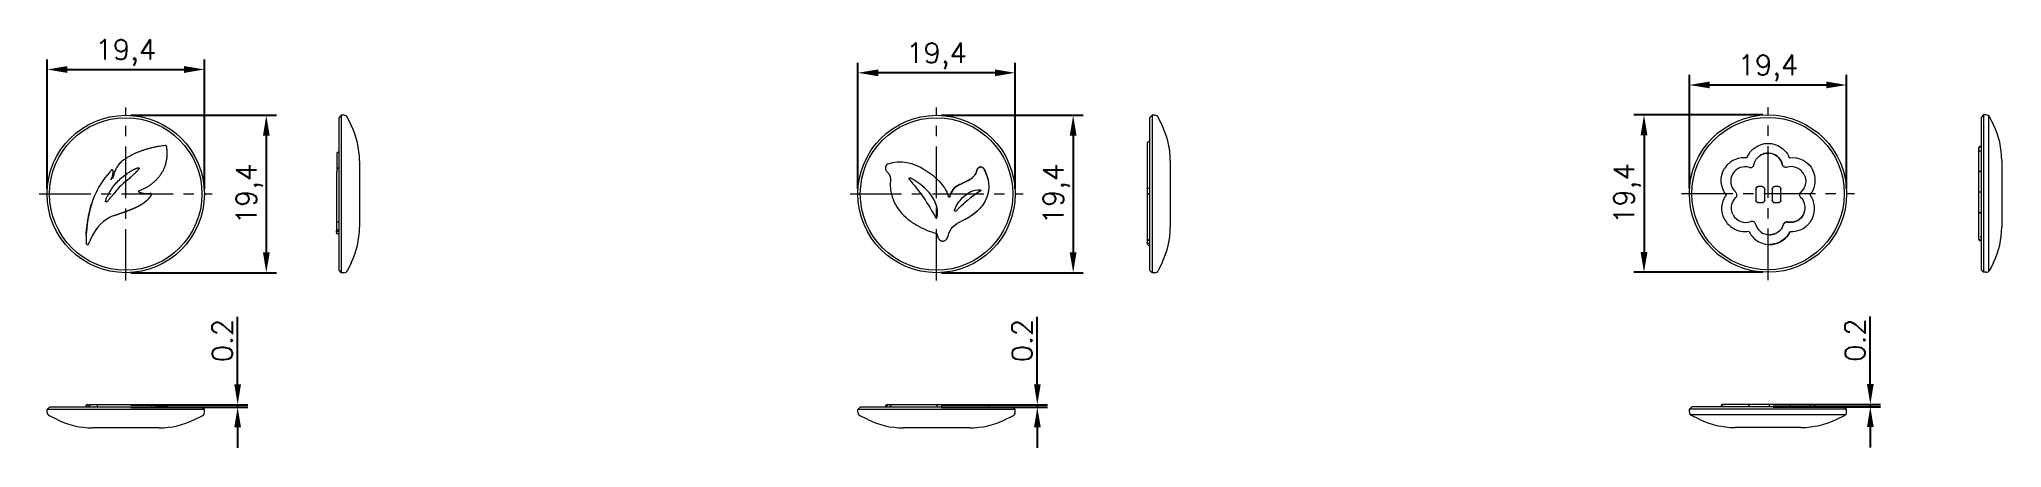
# Model space of a CAD drawing. Header units: millimetres. Extents: x 703 to 945, y 628 to 678.
import ezdxf

# ---------------------------------------------------------------- set-up
doc = ezdxf.new("R2010")
doc.units = ezdxf.units.MM
doc.linetypes.add('CENTER', pattern=[50.8, 31.75, -6.35, 6.35, -6.35])
doc.layers.add('1', color=7, linetype='Continuous', true_color=0xffffff)
doc.styles.get("Standard").update_dxf_attribs({"font": 'txt', "bigfont": 'gbcbig.shx'})
doc.dimstyles.new('ISO-25', dxfattribs={"dimtxt": 2.5, "dimasz": 2.5, "dimexe": 1.25, "dimexo": 0.625, "dimtad": 1, "dimtxsty": 'Standard', "dimcen": 2.5, "dimadec": 0, "dimazin": 0, "dimtfac": 1, "dimtmove": 0, "dimatfit": 3, "dimfxl": 1, "dimarcsym": 0})

msp = doc.modelspace()

# ---------------------------------------------------------------- blocks, each defined once
blk = doc.blocks.new('*D1')
at = {"color": 0, "lineweight": -2, "transparency": 16777216}
for p, q in [((727.1, 635.72), (727.1, 644.05)), ((713.92, 633.22), (728.35, 633.22)), ((713.92, 632.92), (728.35, 632.92)), ((727.1, 632.92), (727.1, 633.22)), ((727.1, 630.42), (727.1, 627.92))]:
    blk.add_line(p, q, dxfattribs=at)
at = {"color": 0, "transparency": 16777216}
for points in [[(726.68, 635.72), (727.51, 635.72), (727.1, 633.22)], [(726.68, 630.42), (727.51, 630.42), (727.1, 632.92)]]:
    blk.add_solid(points, dxfattribs=at)
at = {"layer": 'Defpoints', "color": 0, "transparency": 16777216}
for p in [(713.3, 633.22), (713.3, 632.92), (727.1, 633.22)]:
    blk.add_point(p, dxfattribs=at)
at = {"color": 0, "transparency": 16777216, "insert": (725.22, 641.13), "char_height": 2.5, "attachment_point": 5, "rotation": 90}
blk.add_mtext('0.2', dxfattribs=at)
blk = doc.blocks.new('*D2')
at = {"color": 0, "lineweight": -2, "transparency": 16777216}
for p, q in [((703.6, 659.82), (703.6, 675.79)), ((723, 659.82), (723, 675.79)), ((706.1, 674.54), (720.5, 674.54))]:
    blk.add_line(p, q, dxfattribs=at)
at = {"color": 0, "transparency": 16777216}
for points in [[(706.1, 674.96), (706.1, 674.12), (703.6, 674.54)], [(720.5, 674.96), (720.5, 674.12), (723, 674.54)]]:
    blk.add_solid(points, dxfattribs=at)
at = {"layer": 'Defpoints', "color": 0, "transparency": 16777216}
for p in [(723, 674.54), (703.6, 659.19), (723, 659.19)]:
    blk.add_point(p, dxfattribs=at)
at = {"color": 0, "transparency": 16777216, "insert": (713.3, 676.62), "char_height": 2.5, "attachment_point": 5}
blk.add_mtext('19,4', dxfattribs=at)
blk = doc.blocks.new('*D3')
at = {"color": 0, "lineweight": -2, "transparency": 16777216}
for p, q in [((713.92, 668.89), (731.88, 668.89)), ((730.63, 666.39), (730.63, 651.99)), ((713.92, 649.49), (731.88, 649.49))]:
    blk.add_line(p, q, dxfattribs=at)
at = {"color": 0, "transparency": 16777216}
for points in [[(730.22, 666.39), (731.05, 666.39), (730.63, 668.89)], [(730.22, 651.99), (731.05, 651.99), (730.63, 649.49)]]:
    blk.add_solid(points, dxfattribs=at)
at = {"layer": 'Defpoints', "color": 0, "transparency": 16777216}
for p in [(713.3, 668.89), (713.3, 649.49), (730.63, 649.49)]:
    blk.add_point(p, dxfattribs=at)
at = {"color": 0, "transparency": 16777216, "insert": (728.55, 659.19), "char_height": 2.5, "attachment_point": 5, "rotation": 90}
blk.add_mtext('19,4', dxfattribs=at)
blk = doc.blocks.new('*D4')
at = {"color": 0, "lineweight": -2, "transparency": 16777216}
for p, q in [((813.92, 668.89), (831.4, 668.89)), ((830.15, 666.39), (830.15, 651.99)), ((813.92, 649.49), (831.4, 649.49))]:
    blk.add_line(p, q, dxfattribs=at)
at = {"color": 0, "transparency": 16777216}
for points in [[(829.73, 666.39), (830.57, 666.39), (830.15, 668.89)], [(829.73, 651.99), (830.57, 651.99), (830.15, 649.49)]]:
    blk.add_solid(points, dxfattribs=at)
at = {"layer": 'Defpoints', "color": 0, "transparency": 16777216}
for p in [(813.3, 668.89), (813.3, 649.49), (830.15, 649.49)]:
    blk.add_point(p, dxfattribs=at)
at = {"color": 0, "transparency": 16777216, "insert": (828.07, 659.19), "char_height": 2.5, "attachment_point": 5, "rotation": 90}
blk.add_mtext('19,4', dxfattribs=at)
blk = doc.blocks.new('*D5')
at = {"color": 0, "lineweight": -2, "transparency": 16777216}
for p, q in [((803.6, 659.82), (803.6, 675.38)), ((823, 659.82), (823, 675.38)), ((820.5, 674.13), (806.1, 674.13))]:
    blk.add_line(p, q, dxfattribs=at)
at = {"color": 0, "transparency": 16777216}
for points in [[(806.1, 674.55), (806.1, 673.71), (803.6, 674.13)], [(820.5, 674.55), (820.5, 673.71), (823, 674.13)]]:
    blk.add_solid(points, dxfattribs=at)
at = {"layer": 'Defpoints', "color": 0, "transparency": 16777216}
for p in [(803.6, 674.13), (803.6, 659.19), (823, 659.19)]:
    blk.add_point(p, dxfattribs=at)
at = {"color": 0, "transparency": 16777216, "insert": (813.3, 676.21), "char_height": 2.5, "attachment_point": 5}
blk.add_mtext('19,4', dxfattribs=at)
blk = doc.blocks.new('*D6')
at = {"color": 0, "lineweight": -2, "transparency": 16777216}
for p, q in [((906.15, 659.86), (906.15, 673.88)), ((925.55, 659.86), (925.55, 673.88)), ((908.65, 672.63), (923.05, 672.63))]:
    blk.add_line(p, q, dxfattribs=at)
at = {"color": 0, "transparency": 16777216}
for points in [[(908.65, 673.05), (908.65, 672.22), (906.15, 672.63)], [(923.05, 673.05), (923.05, 672.22), (925.55, 672.63)]]:
    blk.add_solid(points, dxfattribs=at)
at = {"layer": 'Defpoints', "color": 0, "transparency": 16777216}
for p in [(925.55, 672.63), (906.15, 659.24), (925.55, 659.24)]:
    blk.add_point(p, dxfattribs=at)
at = {"color": 0, "transparency": 16777216, "insert": (915.85, 674.72), "char_height": 2.5, "attachment_point": 5}
blk.add_mtext('19,4', dxfattribs=at)
blk = doc.blocks.new('*D7')
at = {"color": 0, "lineweight": -2, "transparency": 16777216}
for p, q in [((915.23, 668.94), (899.31, 668.94)), ((900.56, 666.44), (900.56, 652.04)), ((915.23, 649.54), (899.31, 649.54))]:
    blk.add_line(p, q, dxfattribs=at)
at = {"color": 0, "transparency": 16777216}
for points in [[(900.14, 666.44), (900.98, 666.44), (900.56, 668.94)], [(900.14, 652.04), (900.98, 652.04), (900.56, 649.54)]]:
    blk.add_solid(points, dxfattribs=at)
at = {"layer": 'Defpoints', "color": 0, "transparency": 16777216}
for p in [(915.85, 668.94), (900.56, 649.54), (915.85, 649.54)]:
    blk.add_point(p, dxfattribs=at)
at = {"color": 0, "transparency": 16777216, "insert": (898.48, 659.24), "char_height": 2.5, "attachment_point": 5, "rotation": 90}
blk.add_mtext('19,4', dxfattribs=at)
blk = doc.blocks.new('*D8')
at = {"color": 0, "lineweight": -2, "transparency": 16777216}
for p, q in [((928.47, 635.76), (928.47, 644.09)), ((916.48, 633.26), (929.72, 633.26)), ((916.48, 632.96), (929.72, 632.96)), ((928.47, 632.96), (928.47, 633.26)), ((928.47, 630.46), (928.47, 627.96))]:
    blk.add_line(p, q, dxfattribs=at)
at = {"color": 0, "transparency": 16777216}
for points in [[(928.06, 635.76), (928.89, 635.76), (928.47, 633.26)], [(928.06, 630.46), (928.89, 630.46), (928.47, 632.96)]]:
    blk.add_solid(points, dxfattribs=at)
at = {"layer": 'Defpoints', "color": 0, "transparency": 16777216}
for p in [(915.85, 633.26), (915.85, 632.96), (928.47, 633.26)]:
    blk.add_point(p, dxfattribs=at)
at = {"color": 0, "transparency": 16777216, "insert": (926.6, 641.18), "char_height": 2.5, "attachment_point": 5, "rotation": 90}
blk.add_mtext('0.2', dxfattribs=at)
blk = doc.blocks.new('*D9')
at = {"color": 0, "lineweight": -2, "transparency": 16777216}
for p, q in [((825.73, 635.72), (825.73, 644.05)), ((813.92, 632.92), (826.98, 632.92)), ((813.99, 633.22), (826.98, 633.22)), ((825.73, 632.92), (825.73, 633.22)), ((825.73, 630.42), (825.73, 627.92))]:
    blk.add_line(p, q, dxfattribs=at)
at = {"color": 0, "transparency": 16777216}
for points in [[(825.32, 635.72), (826.15, 635.72), (825.73, 633.22)], [(825.32, 630.42), (826.15, 630.42), (825.73, 632.92)]]:
    blk.add_solid(points, dxfattribs=at)
at = {"layer": 'Defpoints', "color": 0, "transparency": 16777216}
for p in [(813.3, 632.92), (813.37, 633.22), (825.73, 633.22)]:
    blk.add_point(p, dxfattribs=at)
at = {"color": 0, "transparency": 16777216, "insert": (823.86, 641.13), "char_height": 2.5, "attachment_point": 5, "rotation": 90}
blk.add_mtext('0.2', dxfattribs=at)

# ---------------------------------------------------------------- dimensions: what is measured, and where the dimension line sits
for base, p1, p2, picture, middle in [((722.997, 674.541), (703.597, 659.194), (722.997, 659.194), '*D2', (713.297, 676.624)), ((803.597, 674.13), (822.997, 659.194), (803.597, 659.194), '*D5', (813.297, 676.214)), ((925.554, 672.633), (906.154, 659.239), (925.554, 659.239), '*D6', (915.854, 674.716))]:
    dim = msp.add_linear_dim(base=base, p1=p1, p2=p2, dimstyle='ISO-25')
    dim.commit()
    dim.dimension.update_dxf_attribs({"geometry": picture, "text_midpoint": middle})
for base, p1, p2, picture, middle in [((730.632, 649.494), (713.297, 668.894), (713.297, 649.494), '*D3', (728.548, 659.194)), ((830.149, 649.494), (813.297, 668.894), (813.297, 649.494), '*D4', (828.066, 659.194)), ((900.559, 649.539), (915.854, 668.939), (915.854, 649.539), '*D7', (898.476, 659.239))]:
    dim = msp.add_linear_dim(base=base, p1=p1, p2=p2, angle=90, dimstyle='ISO-25')
    dim.commit()
    dim.dimension.update_dxf_attribs({"geometry": picture, "text_midpoint": middle})
for base, p1, p2, picture, middle in [((727.098, 633.215), (713.297, 632.915), (713.297, 633.215), '*D1', (725.223, 641.132)), ((825.734, 633.215), (813.297, 632.915), (813.365, 633.215), '*D9', (823.859, 641.132)), ((928.474, 633.26), (915.854, 632.96), (915.854, 633.26), '*D8', (926.599, 641.177))]:
    dim = msp.add_linear_dim(base=base, p1=p1, p2=p2, angle=90, text='0.2', dimstyle='ISO-25')
    dim.commit()
    dim.dimension.update_dxf_attribs({"geometry": picture, "text_midpoint": middle})

# ---------------------------------------------------------------- linework, layer by layer
at = {"layer": '1', "color": 1, "linetype": 'CENTER', "lineweight": 18, "ltscale": 0.2}
for p, q in [((713.297, 648.524), (713.297, 669.864)), ((813.297, 648.524), (813.297, 669.864)), ((915.854, 648.569), (915.854, 669.909)), ((702.627, 659.194), (723.967, 659.194)), ((802.627, 659.194), (823.967, 659.194)), ((905.184, 659.239), (926.524, 659.239))]:
    msp.add_line(p, q, dxfattribs=at)
at = {"layer": '1', "color": 7, "linetype": 'Continuous', "lineweight": 18}
for p, q in [((739.876, 668.894), (739.576, 668.594)), ((739.576, 668.594), (739.576, 649.794)), ((739.876, 668.894), (739.876, 649.494)), ((740.204, 668.894), (739.876, 668.894)), ((741.114, 667.669), (740.653, 668.613)), ((839.876, 668.894), (839.576, 668.594)), ((839.576, 668.594), (839.576, 649.794)), ((840.204, 668.894), (839.876, 668.894)), ((839.876, 668.894), (839.876, 649.494)), ((841.114, 667.669), (840.653, 668.613)), ((942.432, 668.939), (942.132, 668.639)), ((942.132, 668.639), (942.132, 649.839)), ((942.432, 668.939), (942.432, 649.539)), ((942.76, 668.939), (942.432, 668.939)), ((943.67, 667.714), (943.21, 668.658)), ((742.126, 663.285), (742.126, 655.102)), ((839.476, 665.636), (839.476, 665.636)), ((842.126, 663.285), (842.126, 655.102)), ((942.132, 664.476), (942.032, 664.476)), ((944.682, 663.33), (944.682, 655.147)), ((713.86, 661.21), (713.754, 661.119)), ((807.191, 661.938), (807.204, 661.927)), ((942.132, 661.989), (942.032, 661.989)), ((711.848, 659.255), (711.448, 658.816)), ((714.963, 659.597), (715.89, 660.028)), ((839.576, 659.86), (839.476, 659.86)), ((839.576, 659.225), (839.476, 659.225)), ((914.351, 659.798), (914.351, 658.427)), ((915.142, 660.099), (914.656, 660.099)), ((915.443, 658.427), (915.443, 659.798)), ((916.364, 659.798), (916.364, 658.427)), ((917.152, 660.099), (916.665, 660.099)), ((917.453, 658.427), (917.453, 659.798)), ((941.832, 659.44), (941.832, 659.42)), ((942.132, 659.419), (942.032, 659.419)), ((914.656, 658.126), (915.142, 658.126)), ((916.665, 658.126), (917.152, 658.126)), ((942.132, 656.881), (942.032, 656.881)), ((708.412, 653.973), (708.404, 653.754)), ((708.404, 653.754), (708.404, 653.102)), ((708.433, 654.301), (708.433, 654.302)), ((739.276, 654.747), (739.276, 654.665)), ((739.276, 654.525), (739.276, 654.665)), ((739.276, 654.525), (739.276, 654.495)), ((739.276, 654.495), (739.276, 654.4)), ((739.576, 654.759), (739.376, 654.759)), ((814.697, 653.931), (814.721, 654.031)), ((916.046, 654.165), (916.033, 654.165)), ((942.132, 653.896), (942.032, 653.896)), ((708.443, 653.031), (708.545, 652.966)), ((708.722, 653.025), (708.862, 653.396)), ((839.276, 653.23), (839.276, 653.217)), ((916.035, 652.965), (916.055, 652.965)), ((739.576, 649.794), (739.876, 649.494)), ((740.204, 649.494), (739.876, 649.494)), ((741.114, 650.719), (740.653, 649.775)), ((839.576, 649.794), (839.876, 649.494)), ((840.204, 649.494), (839.876, 649.494)), ((841.114, 650.719), (840.653, 649.775)), ((942.132, 649.839), (942.432, 649.539)), ((942.76, 649.539), (942.432, 649.539)), ((943.67, 650.764), (943.21, 649.819)), ((703.897, 632.915), (703.597, 632.615)), ((703.597, 632.287), (703.597, 632.615)), ((722.997, 632.615), (703.597, 632.615)), ((704.822, 631.377), (703.878, 631.838)), ((722.697, 632.915), (703.897, 632.915)), ((708.599, 633.215), (708.504, 633.215)), ((708.628, 633.215), (708.599, 633.215)), ((708.628, 633.215), (708.769, 633.215)), ((708.851, 633.215), (708.769, 633.215)), ((708.862, 632.915), (708.862, 633.115)), ((721.772, 631.377), (722.717, 631.838)), ((722.997, 632.615), (722.697, 632.915)), ((722.997, 632.287), (722.997, 632.615)), ((803.897, 632.915), (803.597, 632.615)), ((822.997, 632.615), (803.597, 632.615)), ((803.597, 632.287), (803.597, 632.615)), ((804.822, 631.377), (803.878, 631.838)), ((822.697, 632.915), (803.897, 632.915)), ((807.333, 633.215), (807.321, 633.215)), ((813.328, 632.915), (813.328, 633.015)), ((813.964, 632.915), (813.964, 633.015)), ((819.739, 633.015), (819.739, 633.015)), ((821.772, 631.377), (822.717, 631.838)), ((822.997, 632.615), (822.697, 632.915)), ((822.997, 632.287), (822.997, 632.615)), ((906.454, 632.96), (906.154, 632.66)), ((906.154, 632.332), (906.154, 632.66)), ((925.554, 632.66), (906.154, 632.66)), ((907.379, 631.422), (906.435, 631.883)), ((925.254, 632.96), (906.454, 632.96)), ((910.511, 632.96), (910.511, 633.06)), ((913.496, 632.96), (913.496, 633.06)), ((916.055, 633.26), (916.035, 633.26)), ((916.035, 632.96), (916.035, 633.06)), ((918.604, 632.96), (918.604, 633.06)), ((921.091, 632.96), (921.091, 633.06)), ((924.329, 631.422), (925.273, 631.883)), ((925.554, 632.66), (925.254, 632.96)), ((925.554, 632.332), (925.554, 632.66)), ((717.389, 630.365), (709.206, 630.365)), ((817.389, 630.365), (809.206, 630.365)), ((919.945, 630.41), (911.763, 630.41))]:
    msp.add_line(p, q, dxfattribs=at)
at = {"layer": '1', "color": 7, "linetype": 'Continuous', "lineweight": 13}
for p, q in [((943.073, 649.648), (943.073, 668.829)), ((807.204, 661.927), (807.191, 661.938)), ((915.443, 659.805), (915.443, 659.798)), ((917.453, 659.804), (917.453, 659.798)), ((708.419, 654.088), (708.433, 654.301)), ((708.944, 653.605), (708.862, 653.396)), ((739.576, 655.717), (739.376, 655.717)), ((739.576, 654.566), (739.376, 654.566)), ((739.576, 654.3), (739.376, 654.3)), ((708.545, 652.966), (708.443, 653.031)), ((916.035, 652.965), (916.035, 652.965)), ((708.404, 632.915), (708.404, 633.115)), ((708.67, 632.915), (708.67, 633.115)), ((709.821, 632.915), (709.821, 633.115)), ((906.264, 632.02), (925.444, 632.02))]:
    msp.add_line(p, q, dxfattribs=at)
at = {"layer": '1', "color": 7, "linetype": 'Continuous', "lineweight": 18}
for centre, radius in [((713.297, 659.194), 9.7), ((713.297, 659.194), 9.4), ((813.297, 659.194), 9.7), ((813.297, 659.194), 9.4), ((915.854, 659.239), 9.7), ((915.854, 659.239), 9.4)]:
    msp.add_circle(centre, radius, dxfattribs=at)
for centre, radius, start, end in [((740.204, 668.394), 0.5, 26, 90), ((840.204, 668.394), 0.5, 26, 90), ((942.76, 668.439), 0.5, 26, 90), ((732.126, 663.285), 10, 0, 26), ((832.126, 663.285), 10, 0, 26), ((934.682, 663.33), 10, 0, 26), ((732.126, 655.102), 10, 334, 0), ((832.126, 655.102), 10, 334, 0), ((934.682, 655.147), 10, 334, 0), ((740.204, 649.994), 0.5, 270, 334), ((840.204, 649.994), 0.5, 270, 334), ((942.76, 650.039), 0.5, 270, 334), ((704.097, 632.287), 0.5, 180, 244), ((722.497, 632.287), 0.5, 296, 0), ((804.097, 632.287), 0.5, 180, 244), ((822.497, 632.287), 0.5, 296, 0), ((906.654, 632.332), 0.5, 180, 244), ((925.054, 632.332), 0.5, 296, 0), ((709.206, 640.365), 10, 244, 270), ((717.389, 640.365), 10, 270, 296), ((809.206, 640.365), 10, 244, 270), ((817.389, 640.365), 10, 270, 296), ((911.763, 640.41), 10, 244, 270), ((919.945, 640.41), 10, 270, 296)]:
    msp.add_arc(centre, radius, start, end, dxfattribs=at)
at = {"layer": '1', "color": 7, "linetype": 'Continuous', "lineweight": 13}
msp.add_arc((708.61, 653.067), 0.12, 237.56111, 339.29483, dxfattribs=at)
at = {"layer": '1', "color": 7, "linetype": 'Continuous', "lineweight": 18}
for centre, major_axis, ratio, start_param, end_param in [((913.735, 662.847), (0.294, 0.296), 0.892727, 4.4394453, 5.3334211), ((917.976, 662.858), (-0.236, 0.322), 0.887051, 1.1036179, 2.0319564), ((911.544, 659.053), (0.391, 0.288), 0.948218, 5.6985509, 6.4965348), ((911.534, 659.06), (0.485, 0.044), 0.916854, 5.4333155, 6.2488471), ((920.216, 659.099), (-0.48, 0.036), 0.94796, 0.0457518, 0.8513997), ((739.376, 654.665), (0.1, 0), 0.935412, 1.5707963, 3.1415927), ((913.878, 655.384), (0.357, 0.268), 0.958266, 0.4227617, 1.2612783), ((913.793, 655.296), (0.457, 0.347), 0.871005, 5.9366146, 6.677464), ((708.769, 633.115), (0, -0.1), 0.935412, 1.5707963, 3.1415927)]:
    msp.add_ellipse(centre, major_axis=major_axis, ratio=ratio, start_param=start_param, end_param=end_param, dxfattribs=at)
for points, knots in [([(713.053, 663.399), (712.901, 663.295), (712.687, 663.112), (712.499, 662.901), (712.434, 662.82), (712.42, 662.802), (712.395, 662.771), (712.367, 662.734), (712.34, 662.697), (712.313, 662.66), (712.242, 662.557), (712.17, 662.44), (712.104, 662.319), (712.072, 662.258), (712.041, 662.197), (712.017, 662.145), (711.998, 662.104), (711.98, 662.062), (711.958, 662.009), (711.939, 661.962), (711.926, 661.93), (711.921, 661.917), (711.917, 661.906), (711.915, 661.899), (711.913, 661.895), (711.912, 661.892), (711.912, 661.891), (711.911, 661.887), (711.91, 661.887), (711.867, 661.734), (711.798, 661.482), (711.7, 661.213), (711.599, 661.065), (711.535, 660.988), (711.504, 660.949)], [0, 0, 0, 0, 0.1819631, 0.2729447, 0.278631, 0.2843173, 0.29569, 0.3184354, 0.3298081, 0.3411808, 0.3639262, 0.4549078, 0.4776531, 0.5003985, 0.5231439, 0.5458893, 0.557262, 0.5686347, 0.5913801, 0.6141255, 0.6198118, 0.6254982, 0.6283413, 0.6311845, 0.6326061, 0.6333169, 0.6336723, 0.6340277, 0.6368709, 0.6368709, 0.7925164, 0.8962801, 0.948162, 1, 1, 1, 1]), ([(715.89, 660.028), (715.895, 660.03), (715.899, 660.033), (716.023, 660.108), (716.201, 660.224), (716.431, 660.391), (716.599, 660.523), (716.762, 660.66), (716.974, 660.851), (717.223, 661.105), (717.495, 661.432), (717.738, 661.782), (717.95, 662.157), (718.123, 662.551), (718.257, 662.958), (718.349, 663.374), (718.402, 663.799), (718.415, 664.228), (718.396, 664.584), (718.364, 664.865), (718.343, 665.004), (718.329, 665.087), (718.322, 665.104), (718.309, 665.125), (718.291, 665.143), (718.269, 665.157), (718.241, 665.167), (718.22, 665.168), (718.08, 665.154), (717.82, 665.124), (717.431, 665.068), (717.043, 665), (716.658, 664.921), (716.276, 664.829), (715.896, 664.725), (715.521, 664.608), (715.151, 664.477), (714.785, 664.333), (714.424, 664.174), (714.069, 664.002), (713.721, 663.815), (713.381, 663.615), (713.161, 663.472), (713.053, 663.399)], [0, 0, 0, 0, 0.0000928, 0.0000928, 0.0116017, 0.0173561, 0.0231106, 0.0288651, 0.0346195, 0.0461284, 0.0576374, 0.0691463, 0.0806552, 0.0921641, 0.103673, 0.1151819, 0.1266908, 0.1381998, 0.1497087, 0.1554631, 0.1612176, 0.1612176, 0.1615984, 0.1617887, 0.1623599, 0.1631215, 0.1635022, 0.163883, 0.163883, 0.2236056, 0.2833283, 0.3430509, 0.4027736, 0.4624962, 0.5222189, 0.5819415, 0.6416641, 0.7013868, 0.7611094, 0.8208321, 0.8805547, 0.9402774, 1, 1, 1, 1]), ([(739.376, 662.779), (739.376, 662.791), (739.376, 662.908), (739.376, 663.12), (739.376, 663.392), (739.376, 663.635), (739.376, 663.846), (739.376, 664.02), (739.376, 664.153), (739.376, 664.245), (739.376, 664.296), (739.376, 664.306), (739.376, 664.306)], [0, 0, 0, 0, 0.0133768, 0.1245228, 0.2356687, 0.3468147, 0.4579607, 0.5691067, 0.6802527, 0.7913987, 0.9025447, 1, 1, 1, 1]), ([(807.348, 662.908), (810.226, 664.103), (814.05, 661.032), (814.686, 659.088), (814.723, 658.977), (814.759, 658.866)], [0, 0, 0, 0, 0.9428948, 0.9428948, 1, 1, 1, 1]), ([(839.476, 665.636), (839.448, 665.635), (839.398, 665.625), (839.331, 665.579), (839.286, 665.51), (839.276, 665.458), (839.276, 665.429)], [0, 0, 0, 0, 0.2507201, 0.5011679, 0.7510013, 1, 1, 1, 1]), ([(839.276, 665.429), (839.276, 665.39), (839.276, 665.016), (839.276, 663.821), (839.276, 662.874), (839.276, 662.197)], [0, 0, 0, 0, 0.3863407, 0.5908988, 1, 1, 1, 1]), ([(913.244, 663.637), (913.243, 663.637), (913.241, 663.638), (913.124, 663.654), (913.004, 663.661), (912.413, 663.661), (911.471, 663.418), (910.756, 662.748), (910.504, 662.351)], [0, 0, 0, 0, 0.0011629, 0.0011629, 0.1130415, 0.1130415, 0.5565208, 1, 1, 1, 1]), ([(913.244, 663.637), (913.66, 664.712), (914.694, 665.432), (915.874, 665.432), (915.926, 665.432), (915.977, 665.428), (916.028, 665.425)], [0, 0, 0, 0, 0.5, 0.5, 0.5, 1, 1, 1, 1]), ([(914.121, 662.806), (914.134, 662.872), (914.164, 662.985), (914.289, 663.328), (914.747, 663.989), (915.485, 664.255), (915.972, 664.229)], [0, 0, 0, 0, 0.0711974, 0.1426438, 0.4284292, 1, 1, 1, 1]), ([(915.972, 664.229), (916.095, 664.222), (916.305, 664.189), (916.729, 664.041), (917.277, 663.649), (917.545, 663.141), (917.615, 662.816)], [0, 0, 0, 0, 0.1427196, 0.2855997, 0.5713598, 1, 1, 1, 1]), ([(942.032, 665.061), (942.005, 665.06), (941.955, 665.049), (941.887, 665), (941.843, 664.924), (941.833, 664.865), (941.832, 664.833)], [0, 0, 0, 0, 0.2540943, 0.5062151, 0.7550809, 1, 1, 1, 1]), ([(942.032, 664.984), (942.005, 664.984), (941.955, 664.974), (941.887, 664.929), (941.843, 664.862), (941.833, 664.811), (941.832, 664.784)], [0, 0, 0, 0, 0.2516525, 0.5024633, 0.7517326, 1, 1, 1, 1]), ([(941.832, 664.784), (941.832, 664.796), (941.832, 664.754), (941.832, 664.56), (941.832, 664.403), (941.832, 664.312)], [0, 0, 0, 0, 0.4544692, 0.7272346, 1, 1, 1, 1]), ([(942.032, 664.476), (942.006, 664.476), (941.967, 664.469), (941.932, 664.454), (941.91, 664.442), (941.9, 664.436), (941.854, 664.398), (941.832, 664.355), (941.832, 664.312)], [0, 0, 0, 0, 0.25, 0.375, 0.375, 0.5, 0.5, 1, 1, 1, 1]), ([(941.832, 664.312), (941.832, 664.239), (941.832, 664.078), (941.832, 663.7), (941.832, 663.029), (941.832, 662.384), (941.832, 661.956), (941.832, 661.911), (941.832, 661.865)], [0, 0, 0, 0, 0.1359002, 0.2718004, 0.5436008, 0.9513014, 0.9513014, 1, 1, 1, 1]), ([(711.298, 661.852), (710.492, 660.99), (709.025, 658.602), (708.542, 655.862), (708.433, 654.302)], [0, 0, 0, 0, 0.4285714, 1, 1, 1, 1]), ([(711.504, 660.949), (711.504, 660.949), (711.504, 660.95), (711.538, 661.044), (711.605, 661.236), (711.688, 661.533), (711.73, 661.762), (711.747, 661.917), (711.751, 661.968), (711.754, 662.009), (711.754, 662.036), (711.736, 662.083), (711.709, 662.118), (711.669, 662.145), (711.631, 662.158), (711.593, 662.16), (711.563, 662.156), (711.532, 662.145), (711.508, 662.13), (711.486, 662.111), (711.476, 662.097), (711.439, 662.039), (711.391, 661.969), (711.332, 661.891), (711.307, 661.861), (711.298, 661.852)], [0, 0, 0, 0, 0.0003787, 0.0003787, 0.19978, 0.3991813, 0.5985827, 0.648433, 0.6982834, 0.6982834, 0.7120367, 0.7189134, 0.7292284, 0.7395435, 0.7532968, 0.7601735, 0.7670502, 0.7739269, 0.7808036, 0.7842419, 0.794557, 0.794557, 0.9119705, 0.9706772, 1, 1, 1, 1]), ([(713.754, 661.119), (713.075, 660.554), (712.373, 659.984), (711.848, 659.255), (711.848, 659.255), (711.848, 659.255)], [0, 0, 0, 0, 0.9999931, 0.9999931, 1, 1, 1, 1]), ([(713.472, 661.719), (713.509, 661.743), (713.582, 661.791), (713.693, 661.862), (713.805, 661.932), (713.917, 662), (714.029, 662.067), (714.107, 662.112), (714.15, 662.137), (714.159, 662.142), (714.176, 662.151), (714.209, 662.17), (714.247, 662.191), (714.281, 662.209), (714.3, 662.219), (714.319, 662.229), (714.343, 662.241), (714.372, 662.256), (714.393, 662.267), (714.408, 662.274), (714.417, 662.279), (714.434, 662.287), (714.458, 662.299), (714.482, 662.31), (714.502, 662.319), (714.514, 662.324), (714.524, 662.328), (714.533, 662.333), (714.545, 662.338), (714.56, 662.344), (714.579, 662.352), (714.599, 662.36), (714.618, 662.368), (714.633, 662.373), (714.647, 662.378), (714.66, 662.383), (714.669, 662.386), (714.676, 662.389), (714.684, 662.391), (714.69, 662.393), (714.695, 662.394), (714.699, 662.396), (714.708, 662.398), (714.724, 662.403), (714.743, 662.408), (714.762, 662.413), (714.774, 662.415), (714.783, 662.417), (714.789, 662.418), (714.793, 662.419), (714.795, 662.419), (714.798, 662.42), (714.802, 662.42), (714.806, 662.421), (714.808, 662.421), (714.811, 662.421), (714.815, 662.422), (714.82, 662.422), (714.822, 662.423), (714.824, 662.423), (714.825, 662.423), (714.826, 662.423), (714.827, 662.423), (714.828, 662.423), (714.829, 662.423), (714.829, 662.423), (714.829, 662.423), (714.863, 662.426), (714.905, 662.42), (714.937, 662.397), (714.948, 662.382), (714.952, 662.373)], [0, 0, 0, 0, 0.0712864, 0.1427259, 0.2141654, 0.2856049, 0.3570444, 0.4284839, 0.4329489, 0.4374139, 0.4463438, 0.4642037, 0.4999234, 0.5177833, 0.5267133, 0.5356432, 0.5535031, 0.571363, 0.5892228, 0.5936878, 0.5981528, 0.6070827, 0.6249426, 0.6428025, 0.6517324, 0.6606623, 0.6651273, 0.6695923, 0.6785222, 0.6874522, 0.6963821, 0.714242, 0.7231719, 0.7321018, 0.7410318, 0.7499617, 0.7544267, 0.7588917, 0.7633566, 0.7678216, 0.7700541, 0.7722866, 0.7767515, 0.7856815, 0.8035414, 0.8124713, 0.8214012, 0.8258662, 0.8303312, 0.8325637, 0.8336799, 0.8347961, 0.8392611, 0.8414936, 0.8426098, 0.8437261, 0.848191, 0.8504235, 0.852656, 0.8532141, 0.8537723, 0.8548885, 0.8560047, 0.8565629, 0.8567024, 0.8568419, 0.8569815, 0.857121, 0.9285605, 0.9642802, 1, 1, 1, 1]), ([(714.952, 662.373), (714.955, 662.369), (714.959, 662.361), (714.958, 662.34), (714.943, 662.303), (714.906, 662.245), (714.844, 662.169), (714.789, 662.11), (714.761, 662.08), (714.761, 662.08), (714.76, 662.079), (714.76, 662.079), (714.759, 662.077), (714.757, 662.076), (714.755, 662.074), (714.753, 662.072), (714.748, 662.066), (714.742, 662.06), (714.735, 662.053), (714.728, 662.045), (714.715, 662.033), (714.697, 662.014), (714.679, 661.996), (714.664, 661.982), (714.65, 661.967), (714.624, 661.942), (714.587, 661.906), (714.553, 661.874), (714.531, 661.852), (714.52, 661.841), (714.508, 661.831), (714.486, 661.809), (714.452, 661.777), (714.391, 661.72), (714.315, 661.649), (714.224, 661.563), (714.132, 661.477), (714.041, 661.39), (713.95, 661.301), (713.89, 661.241), (713.86, 661.21), (713.86, 661.21), (713.86, 661.21)], [0, 0, 0, 0, 0.0357139, 0.0714278, 0.1071417, 0.1428556, 0.2142833, 0.2857111, 0.2858506, 0.2859901, 0.2862691, 0.2868272, 0.2879432, 0.2890593, 0.2901753, 0.2924075, 0.2946396, 0.3035681, 0.3080323, 0.3124965, 0.321425, 0.3392819, 0.3571389, 0.3660674, 0.3749958, 0.3928528, 0.4285667, 0.4642806, 0.473209, 0.4821375, 0.491066, 0.4999944, 0.5357083, 0.5714222, 0.64285, 0.7142778, 0.7857056, 0.8571333, 0.9285611, 0.9999889, 0.9999889, 1, 1, 1, 1]), ([(739.277, 660.831), (739.277, 660.831), (739.275, 660.786), (739.274, 660.734), (739.276, 660.671)], [0, 0, 0, 0, 0.0000014, 1, 1, 1, 1]), ([(739.276, 661.779), (739.276, 661.772), (739.276, 661.728), (739.276, 661.626), (739.276, 661.465), (739.276, 661.279), (739.276, 661.121), (739.276, 661), (739.276, 660.911), (739.276, 660.822), (739.276, 660.732), (739.276, 660.641), (739.276, 660.55), (739.276, 660.459), (739.276, 660.367), (739.276, 660.293), (739.276, 660.216), (739.276, 660.113), (739.276, 659.945), (739.276, 659.711), (739.276, 659.44), (739.276, 659.152), (739.276, 658.864), (739.276, 658.552), (739.276, 658.25), (739.276, 657.989), (739.276, 657.816), (739.276, 657.731), (739.276, 657.703)], [0, 0, 0, 0, 0.0060076, 0.0396003, 0.0889963, 0.142202, 0.1901108, 0.2128638, 0.2355598, 0.2581852, 0.2807435, 0.3032621, 0.3257444, 0.3481929, 0.37061, 0.3929976, 0.4021602, 0.4269273, 0.4673104, 0.5233373, 0.595055, 0.6600677, 0.7275908, 0.7976005, 0.8790954, 0.9399705, 0.9802559, 1, 1, 1, 1]), ([(739.376, 662.396), (739.376, 662.395), (739.375, 662.39), (739.371, 662.362), (739.367, 662.337), (739.363, 662.311), (739.356, 662.268), (739.343, 662.175), (739.324, 662.037), (739.307, 661.906), (739.297, 661.838), (739.292, 661.819), (739.291, 661.814), (739.29, 661.812), (739.289, 661.811), (739.289, 661.81)], [0, 0, 0, 0, 0.0476865, 0.1080551, 0.157658, 0.2069761, 0.2558816, 0.4054661, 0.7144012, 0.9265265, 0.9825576, 0.990608, 0.9962908, 0.9983509, 1, 1, 1, 1]), ([(739.325, 662.765), (739.321, 662.569), (739.317, 662.335), (739.313, 662.057), (739.311, 661.988), (739.311, 661.948), (739.311, 661.937)], [0, 0, 0, 0, 0.7637989, 0.8644907, 0.9630621, 1, 1, 1, 1]), ([(807.348, 662.908), (807.346, 662.908), (807.339, 662.905), (807.327, 662.899), (807.305, 662.889), (807.263, 662.866), (807.182, 662.81), (807.104, 662.726), (807.048, 662.629), (806.985, 662.474), (806.978, 662.27), (807.074, 662.058), (807.15, 661.973), (807.191, 661.938)], [0, 0, 0, 0, 0.0088673, 0.0177965, 0.0356547, 0.0713712, 0.1428042, 0.2856702, 0.3571031, 0.4285361, 0.7142681, 0.857134, 1, 1, 1, 1]), ([(807.623, 660.853), (807.601, 660.635), (807.582, 660.173), (807.67, 659.267), (808.164, 657.724), (809.371, 656.317), (811.224, 655.06), (812.475, 654.552), (813.328, 654.305), (813.328, 654.305), (813.328, 654.305)], [0, 0, 0, 0, 0.0714222, 0.1428471, 0.2856971, 0.571397, 0.7142469, 0.9999468, 0.9999468, 1, 1, 1, 1]), ([(809.929, 661.014), (809.912, 661.034), (809.894, 661.087), (809.925, 661.15), (809.983, 661.183), (810.025, 661.181), (810.048, 661.17)], [0, 0, 0, 0, 0.2857143, 0.5714286, 0.7142857, 1, 1, 1, 1]), ([(818.258, 662.097), (818.234, 661.911), (818.138, 661.676), (817.897, 661.37), (817.698, 661.188), (817.475, 661.026), (817.182, 660.839), (816.739, 660.611), (816.342, 660.439), (816.141, 660.353)], [0, 0, 0, 0, 0.2142167, 0.2856515, 0.4285212, 0.4999561, 0.5713909, 0.7856955, 1, 1, 1, 1]), ([(819.179, 662.223), (819.157, 662.261), (819.107, 662.337), (819.017, 662.432), (818.907, 662.501), (818.824, 662.525), (818.767, 662.53), (818.743, 662.531), (818.725, 662.53), (818.707, 662.529), (818.658, 662.523), (818.556, 662.492), (818.439, 662.415), (818.348, 662.318), (818.297, 662.231), (818.275, 662.177), (818.264, 662.138), (818.26, 662.114), (818.258, 662.098), (818.258, 662.097), (818.258, 662.097)], [0, 0, 0, 0, 0.1426185, 0.285237, 0.3565462, 0.4278554, 0.4456827, 0.46351, 0.4724237, 0.4813374, 0.4991647, 0.5704739, 0.7130924, 0.8557109, 0.9270201, 0.9626747, 0.980502, 0.9983293, 0.9983293, 1, 1, 1, 1]), ([(917.615, 662.816), (917.631, 662.744), (917.687, 662.634), (917.779, 662.554), (917.826, 662.527)], [0, 0, 0, 0, 0.578952, 1, 1, 1, 1]), ([(918.182, 662.485), (918.137, 662.472), (918.095, 662.466), (918.049, 662.466), (917.972, 662.466), (917.894, 662.485), (917.826, 662.527)], [0, 0, 0, 0, 0.5, 0.5, 0.5, 1, 1, 1, 1]), ([(920.325, 661.558), (920.352, 661.503), (920.393, 661.405), (920.496, 661.086), (920.551, 660.357), (920.222, 659.729), (919.887, 659.438)], [0, 0, 0, 0, 0.0713451, 0.1427801, 0.4285201, 1, 1, 1, 1]), ([(921.04, 659.086), (921.041, 659.087), (921.042, 659.088), (921.33, 659.438), (921.801, 660.429), (921.663, 661.541), (921.398, 662.088)], [0, 0, 0, 0, 0.0011415, 0.0011415, 0.4292237, 1, 1, 1, 1]), ([(941.832, 661.865), (941.832, 661.866), (941.832, 661.869), (941.833, 661.873), (941.833, 661.877), (941.834, 661.881), (941.835, 661.885), (941.836, 661.888), (941.837, 661.892), (941.839, 661.896), (941.84, 661.899), (941.842, 661.902), (941.844, 661.906), (941.846, 661.909), (941.848, 661.912), (941.85, 661.915), (941.852, 661.918), (941.854, 661.92), (941.857, 661.923), (941.859, 661.926), (941.861, 661.928), (941.864, 661.931), (941.866, 661.933), (941.868, 661.935), (941.871, 661.937), (941.873, 661.939), (941.876, 661.941), (941.878, 661.943), (941.88, 661.945), (941.883, 661.947), (941.887, 661.95), (941.894, 661.954), (941.904, 661.96), (941.914, 661.965), (941.924, 661.969), (941.936, 661.973), (941.947, 661.977), (941.959, 661.98), (941.971, 661.983), (941.983, 661.985), (941.995, 661.986), (942.008, 661.988), (942.02, 661.988), (942.028, 661.988), (942.032, 661.989)], [0, 0, 0, 0, 0.0234359, 0.0464215, 0.068961, 0.0910575, 0.1127138, 0.1339317, 0.1547126, 0.1750576, 0.1949673, 0.2144422, 0.2334824, 0.2520882, 0.2702593, 0.2879957, 0.3052972, 0.3221636, 0.3385948, 0.3545906, 0.3701508, 0.3852753, 0.3999642, 0.4142174, 0.4280351, 0.4414174, 0.4543647, 0.4668772, 0.4789555, 0.4906002, 0.501812, 0.5439238, 0.5852483, 0.6258313, 0.6657214, 0.7049592, 0.7435809, 0.7816217, 0.8191173, 0.8561069, 0.892635, 0.9287524, 0.9645181, 1, 1, 1, 1]), ([(941.832, 661.865), (941.832, 661.846), (941.832, 661.826), (941.832, 661.569), (941.832, 660.849), (941.832, 659.863), (941.832, 659.44)], [0, 0, 0, 0, 0.0442353, 0.0442353, 0.5903866, 1, 1, 1, 1]), ([(710.868, 658.229), (710.852, 658.228), (710.831, 658.235), (710.816, 658.256), (710.81, 658.282), (710.809, 658.303), (710.81, 658.341), (710.819, 658.384), (710.83, 658.43), (710.851, 658.498), (710.898, 658.622), (710.974, 658.793), (711.096, 659.037), (711.196, 659.218), (711.265, 659.336)], [0, 0, 0, 0, 0.0714286, 0.1428571, 0.1607143, 0.1785714, 0.2142857, 0.2678571, 0.2857143, 0.3214286, 0.4285714, 0.5714286, 0.7142857, 1, 1, 1, 1]), ([(711.448, 658.816), (711.432, 658.798), (711.399, 658.761), (711.351, 658.704), (711.275, 658.607), (711.191, 658.485), (711.115, 658.364), (711.065, 658.295), (711.015, 658.239), (710.956, 658.208), (710.9, 658.216), (710.868, 658.229)], [0, 0, 0, 0, 0.0710288, 0.1424881, 0.2139474, 0.4283254, 0.571244, 0.6427034, 0.7141627, 0.8570813, 1, 1, 1, 1]), ([(711.839, 656.538), (711.843, 656.54), (711.85, 656.542), (711.861, 656.546), (711.873, 656.55), (711.884, 656.554), (711.895, 656.558), (711.906, 656.562), (711.917, 656.565), (711.929, 656.569), (711.94, 656.573), (711.951, 656.577), (711.962, 656.581), (711.974, 656.585), (711.985, 656.588), (711.996, 656.592), (712.007, 656.596), (712.018, 656.6), (712.03, 656.604), (712.041, 656.608), (712.052, 656.612), (712.063, 656.615), (712.075, 656.619), (712.086, 656.623), (712.097, 656.627), (712.108, 656.631), (712.12, 656.635), (712.131, 656.638), (712.142, 656.642), (712.153, 656.646), (712.165, 656.65), (712.176, 656.654), (712.187, 656.658), (712.198, 656.662), (712.21, 656.665), (712.221, 656.669), (712.232, 656.673), (712.243, 656.677), (712.255, 656.681), (712.266, 656.685), (712.277, 656.688), (712.288, 656.692), (712.3, 656.696), (712.311, 656.7), (712.322, 656.704), (712.333, 656.708), (712.345, 656.712), (712.356, 656.715), (712.367, 656.719), (712.379, 656.723), (712.39, 656.727), (712.401, 656.731), (712.412, 656.735), (712.424, 656.738), (712.435, 656.742), (712.446, 656.746), (712.457, 656.75), (712.469, 656.754), (712.48, 656.758), (712.491, 656.762), (712.502, 656.766), (712.514, 656.769), (712.525, 656.773), (712.536, 656.777), (712.548, 656.781), (712.559, 656.785), (712.57, 656.789), (712.581, 656.793), (712.593, 656.797), (712.604, 656.8), (712.615, 656.804), (712.626, 656.808), (712.638, 656.812), (712.649, 656.816), (712.66, 656.82), (712.671, 656.824), (712.683, 656.828), (712.694, 656.832), (712.705, 656.835), (712.717, 656.839), (712.728, 656.843), (712.739, 656.847), (712.75, 656.851), (712.762, 656.855), (712.773, 656.859), (712.784, 656.863), (712.795, 656.867), (712.807, 656.871), (712.818, 656.875), (712.829, 656.878), (712.84, 656.882), (712.852, 656.886), (712.863, 656.89), (712.874, 656.894), (712.886, 656.898), (712.897, 656.902), (712.908, 656.906), (712.919, 656.91), (712.931, 656.914), (712.942, 656.918), (712.953, 656.922), (712.964, 656.926), (712.976, 656.93), (712.987, 656.934), (712.998, 656.938), (713.009, 656.942), (713.021, 656.946), (713.032, 656.95), (713.043, 656.954), (713.054, 656.958), (713.066, 656.962), (713.077, 656.966), (713.088, 656.97), (713.099, 656.974), (713.111, 656.978), (713.122, 656.982), (713.133, 656.986), (713.144, 656.99), (713.156, 656.994), (713.167, 656.998), (713.178, 657.002), (713.189, 657.006), (713.2, 657.01), (713.212, 657.014), (713.223, 657.018), (713.234, 657.022), (713.245, 657.026), (713.257, 657.03), (713.268, 657.034), (713.279, 657.038), (713.29, 657.042), (713.301, 657.046), (713.313, 657.051), (713.324, 657.055), (713.335, 657.059), (713.346, 657.063), (713.358, 657.067), (713.369, 657.071), (713.38, 657.075), (713.391, 657.079), (713.402, 657.083), (713.414, 657.088), (713.425, 657.092), (713.436, 657.096), (713.447, 657.1), (713.458, 657.104), (713.47, 657.108), (713.481, 657.113), (713.492, 657.117), (713.503, 657.121), (713.514, 657.125), (713.525, 657.129), (713.537, 657.134), (713.548, 657.138), (713.559, 657.142), (713.57, 657.146), (713.581, 657.15), (713.592, 657.155), (713.604, 657.159), (713.615, 657.163), (713.626, 657.167), (713.637, 657.172), (713.648, 657.176), (713.659, 657.18), (713.671, 657.184), (713.682, 657.189), (713.693, 657.193), (713.704, 657.197), (713.715, 657.202), (713.726, 657.206), (713.737, 657.21), (713.749, 657.215), (713.76, 657.219), (713.771, 657.223), (713.782, 657.228), (713.793, 657.232), (713.804, 657.236), (713.815, 657.241), (713.826, 657.245), (713.837, 657.25), (713.849, 657.254), (713.86, 657.258), (713.871, 657.263), (713.882, 657.267), (713.893, 657.272), (713.904, 657.276), (713.915, 657.281), (713.926, 657.285), (713.937, 657.29), (713.948, 657.294), (713.959, 657.298), (713.97, 657.303), (713.982, 657.308), (713.993, 657.312), (714.004, 657.317), (714.015, 657.321), (714.026, 657.326), (714.037, 657.33), (714.048, 657.335), (714.059, 657.339), (714.07, 657.344), (714.081, 657.348), (714.092, 657.353), (714.103, 657.358), (714.114, 657.362), (714.125, 657.367), (714.136, 657.372), (714.147, 657.376), (714.158, 657.381), (714.169, 657.386), (714.18, 657.39), (714.191, 657.395), (714.202, 657.4), (714.213, 657.404), (714.224, 657.409), (714.235, 657.414), (714.246, 657.419), (714.257, 657.423), (714.268, 657.428), (714.279, 657.433), (714.29, 657.438), (714.301, 657.442), (714.312, 657.447), (714.323, 657.452), (714.334, 657.457), (714.345, 657.462), (714.355, 657.467), (714.366, 657.472), (714.377, 657.476), (714.388, 657.481), (714.399, 657.486), (714.41, 657.491), (714.421, 657.496), (714.432, 657.501), (714.443, 657.506), (714.454, 657.511), (714.464, 657.516), (714.475, 657.521), (714.486, 657.526), (714.497, 657.531), (714.508, 657.536), (714.519, 657.541), (714.53, 657.546), (714.541, 657.551), (714.551, 657.556), (714.562, 657.561), (714.573, 657.567), (714.584, 657.572), (714.595, 657.577), (714.605, 657.582), (714.616, 657.587), (714.627, 657.592), (714.638, 657.598), (714.649, 657.603), (714.659, 657.608), (714.67, 657.613), (714.681, 657.619), (714.692, 657.624), (714.702, 657.629), (714.713, 657.635), (714.724, 657.64), (714.735, 657.645), (714.745, 657.651), (714.756, 657.656), (714.767, 657.661), (714.778, 657.667), (714.788, 657.672), (714.799, 657.678), (714.81, 657.683), (714.82, 657.689), (714.831, 657.694), (714.842, 657.7), (714.852, 657.705), (714.863, 657.711), (714.874, 657.716), (714.884, 657.722), (714.895, 657.727), (714.906, 657.733), (714.916, 657.739), (714.927, 657.744), (714.937, 657.75), (714.948, 657.756), (714.959, 657.761), (714.969, 657.767), (714.98, 657.773), (714.99, 657.779), (715.001, 657.784), (715.012, 657.79), (715.022, 657.796), (715.033, 657.802), (715.043, 657.808), (715.054, 657.814), (715.064, 657.82), (715.075, 657.826), (715.085, 657.832), (715.096, 657.838), (715.106, 657.844), (715.117, 657.85), (715.127, 657.856), (715.138, 657.862), (715.148, 657.868), (715.159, 657.874), (715.169, 657.88), (715.18, 657.886), (715.19, 657.892), (715.2, 657.898), (715.211, 657.905), (715.221, 657.911), (715.232, 657.917), (715.242, 657.923), (715.252, 657.93), (715.263, 657.936), (715.273, 657.942), (715.283, 657.949), (715.294, 657.955), (715.304, 657.962), (715.314, 657.968), (715.325, 657.975), (715.335, 657.981), (715.345, 657.988), (715.355, 657.994), (715.366, 658.001), (715.376, 658.007), (715.386, 658.014), (715.396, 658.02), (715.406, 658.027), (715.417, 658.034), (715.427, 658.041), (715.437, 658.047), (715.447, 658.054), (715.457, 658.061), (715.467, 658.068), (715.477, 658.074), (715.487, 658.081), (715.497, 658.088), (715.507, 658.095), (715.517, 658.102), (715.527, 658.109), (715.537, 658.116), (715.547, 658.123), (715.557, 658.13), (715.567, 658.137), (715.577, 658.144), (715.587, 658.151), (715.597, 658.158), (715.607, 658.166), (715.616, 658.173), (715.626, 658.18), (715.636, 658.187), (715.646, 658.194), (715.656, 658.202), (715.665, 658.209), (715.675, 658.216), (715.685, 658.224), (715.694, 658.231), (715.704, 658.239), (715.714, 658.246), (715.723, 658.254), (715.733, 658.261), (715.743, 658.269), (715.752, 658.276), (715.762, 658.284), (715.771, 658.292), (715.781, 658.299), (715.79, 658.307), (715.8, 658.315), (715.809, 658.322), (715.818, 658.33), (715.828, 658.338), (715.837, 658.346), (715.846, 658.354), (715.856, 658.362), (715.865, 658.37), (715.874, 658.378), (715.883, 658.386), (715.893, 658.394), (715.902, 658.402), (715.911, 658.41), (715.92, 658.418), (715.929, 658.426), (715.938, 658.434), (715.947, 658.442), (715.956, 658.451), (715.965, 658.459), (715.974, 658.467), (715.983, 658.476), (715.992, 658.484), (716.001, 658.492), (716.01, 658.501), (716.018, 658.509), (716.027, 658.518), (716.036, 658.526), (716.045, 658.535), (716.053, 658.543), (716.062, 658.552), (716.071, 658.561), (716.079, 658.569), (716.088, 658.578), (716.097, 658.587), (716.105, 658.596), (716.114, 658.605), (716.122, 658.614), (716.13, 658.622), (716.139, 658.631), (716.147, 658.64), (716.155, 658.649), (716.164, 658.658), (716.172, 658.668), (716.18, 658.677), (716.188, 658.686), (716.197, 658.695), (716.205, 658.704), (716.213, 658.714), (716.221, 658.723), (716.229, 658.732), (716.237, 658.741), (716.245, 658.751), (716.253, 658.76), (716.261, 658.77), (716.268, 658.779), (716.276, 658.789), (716.284, 658.798), (716.292, 658.808), (716.299, 658.818), (716.307, 658.827), (716.314, 658.837), (716.322, 658.847), (716.329, 658.856), (716.337, 658.866), (716.344, 658.876), (716.352, 658.886), (716.359, 658.896), (716.366, 658.906), (716.373, 658.916), (716.381, 658.926), (716.388, 658.936), (716.395, 658.946), (716.402, 658.956), (716.409, 658.966), (716.416, 658.976), (716.423, 658.986), (716.43, 658.997), (716.437, 659.007), (716.443, 659.017), (716.45, 659.028), (716.457, 659.038), (716.463, 659.048), (716.47, 659.059), (716.477, 659.069), (716.481, 659.076), (716.485, 659.082), (716.488, 659.089), (716.493, 659.1), (716.499, 659.12), (716.5, 659.139), (716.499, 659.148), (716.499, 659.149), (716.499, 659.151), (716.498, 659.154), (716.498, 659.157), (716.497, 659.159), (716.497, 659.16), (716.497, 659.16), (716.497, 659.16), (716.497, 659.161), (716.497, 659.162), (716.496, 659.164), (716.496, 659.165), (716.496, 659.167), (716.495, 659.169), (716.494, 659.171), (716.494, 659.173), (716.493, 659.175), (716.492, 659.176), (716.491, 659.179), (716.489, 659.183), (716.487, 659.188), (716.485, 659.191), (716.483, 659.194), (716.482, 659.197), (716.481, 659.199), (716.479, 659.201), (716.477, 659.204), (716.474, 659.207), (716.472, 659.21), (716.47, 659.212), (716.468, 659.214), (716.467, 659.215), (716.466, 659.216), (716.465, 659.217), (716.461, 659.22), (716.458, 659.223), (716.455, 659.226), (716.454, 659.226), (716.453, 659.227), (716.452, 659.227), (716.452, 659.228), (716.451, 659.228), (716.45, 659.229), (716.45, 659.229), (716.449, 659.23), (716.449, 659.23), (716.448, 659.23), (716.447, 659.231), (716.446, 659.231), (716.445, 659.232), (716.444, 659.233), (716.444, 659.233), (716.443, 659.233), (716.442, 659.234), (716.441, 659.234), (716.441, 659.235), (716.44, 659.235), (716.44, 659.235), (716.44, 659.235), (716.44, 659.235), (716.44, 659.235), (716.44, 659.235), (716.44, 659.235), (716.44, 659.235), (716.434, 659.238), (716.42, 659.244), (716.398, 659.247), (716.386, 659.247), (716.375, 659.246), (716.37, 659.245), (716.364, 659.244), (716.36, 659.243), (716.354, 659.242), (716.348, 659.241), (716.342, 659.239), (716.335, 659.238), (716.329, 659.237), (716.323, 659.236), (716.316, 659.234), (716.31, 659.233), (716.304, 659.232), (716.297, 659.231), (716.291, 659.23), (716.285, 659.229), (716.279, 659.228), (716.272, 659.226), (716.266, 659.225), (716.26, 659.224), (716.253, 659.223), (716.247, 659.222), (716.241, 659.221), (716.234, 659.22), (716.228, 659.219), (716.222, 659.218), (716.215, 659.217), (716.209, 659.216), (716.203, 659.215), (716.196, 659.214), (716.19, 659.214), (716.184, 659.213), (716.177, 659.212), (716.171, 659.211), (716.165, 659.21), (716.158, 659.209), (716.152, 659.208), (716.145, 659.208), (716.139, 659.207), (716.133, 659.206), (716.126, 659.205), (716.12, 659.205), (716.114, 659.204), (716.107, 659.203), (716.101, 659.203), (716.095, 659.202), (716.088, 659.202), (716.082, 659.201), (716.075, 659.2), (716.069, 659.2), (716.063, 659.199), (716.056, 659.199), (716.05, 659.198), (716.043, 659.198), (716.037, 659.197), (716.031, 659.197), (716.024, 659.196), (716.018, 659.196), (716.012, 659.196), (716.005, 659.195), (715.999, 659.195), (715.992, 659.194), (715.986, 659.194), (715.98, 659.194), (715.973, 659.194), (715.967, 659.193), (715.96, 659.193), (715.954, 659.193), (715.948, 659.193), (715.941, 659.192), (715.935, 659.192), (715.929, 659.192), (715.922, 659.192), (715.916, 659.192), (715.909, 659.192), (715.903, 659.192), (715.897, 659.192), (715.89, 659.192), (715.884, 659.192), (715.877, 659.192), (715.871, 659.192), (715.865, 659.192), (715.858, 659.192), (715.852, 659.192), (715.846, 659.192), (715.839, 659.192), (715.833, 659.192), (715.827, 659.192), (715.82, 659.193), (715.814, 659.193), (715.807, 659.193), (715.801, 659.193), (715.795, 659.194), (715.788, 659.194), (715.782, 659.194), (715.776, 659.195), (715.769, 659.195), (715.763, 659.195), (715.757, 659.196), (715.75, 659.196), (715.744, 659.197), (715.738, 659.197), (715.731, 659.197), (715.725, 659.198), (715.719, 659.198), (715.712, 659.199), (715.706, 659.2), (715.7, 659.2), (715.693, 659.201), (715.687, 659.201), (715.681, 659.202), (715.674, 659.203), (715.668, 659.203), (715.662, 659.204), (715.655, 659.205), (715.649, 659.205), (715.643, 659.206), (715.637, 659.207), (715.63, 659.208), (715.624, 659.209), (715.618, 659.209), (715.611, 659.21), (715.605, 659.211), (715.599, 659.212), (715.593, 659.213), (715.586, 659.214), (715.58, 659.215), (715.574, 659.216), (715.568, 659.217), (715.561, 659.218), (715.555, 659.219), (715.549, 659.22), (715.543, 659.221), (715.536, 659.222), (715.53, 659.223), (715.524, 659.224), (715.518, 659.225), (715.512, 659.227), (715.505, 659.228), (715.499, 659.229), (715.493, 659.23), (715.487, 659.231), (715.481, 659.233), (715.474, 659.234), (715.468, 659.235), (715.462, 659.236), (715.456, 659.238), (715.45, 659.239), (715.443, 659.24), (715.437, 659.242), (715.431, 659.243), (715.425, 659.245), (715.419, 659.246), (715.412, 659.248), (715.406, 659.249), (715.4, 659.251), (715.394, 659.252), (715.388, 659.254), (715.382, 659.255), (715.375, 659.257), (715.369, 659.258), (715.363, 659.26), (715.357, 659.261), (715.351, 659.263), (715.345, 659.265), (715.339, 659.266), (715.332, 659.268), (715.326, 659.27), (715.32, 659.271), (715.314, 659.273), (715.308, 659.275), (715.302, 659.277), (715.296, 659.278), (715.29, 659.28), (715.283, 659.282), (715.277, 659.284), (715.271, 659.286), (715.265, 659.288), (715.259, 659.289), (715.253, 659.291), (715.247, 659.293), (715.241, 659.295), (715.235, 659.297), (715.228, 659.299), (715.222, 659.301), (715.216, 659.303), (715.21, 659.305), (715.204, 659.307), (715.198, 659.309), (715.192, 659.311), (715.186, 659.313), (715.18, 659.315), (715.174, 659.317), (715.168, 659.319), (715.162, 659.321), (715.155, 659.324), (715.149, 659.326), (715.143, 659.328), (715.137, 659.33), (715.131, 659.332), (715.125, 659.334), (715.119, 659.337), (715.113, 659.339), (715.107, 659.341), (715.101, 659.343), (715.095, 659.346), (715.089, 659.348), (715.083, 659.35), (715.077, 659.352), (715.071, 659.355), (715.065, 659.357), (715.059, 659.359), (715.053, 659.362), (715.047, 659.364), (715.041, 659.366), (715.035, 659.369), (715.029, 659.371), (715.023, 659.373), (715.017, 659.376), (715.011, 659.378), (715.005, 659.381), (714.999, 659.383), (714.992, 659.386), (714.986, 659.388), (714.98, 659.391), (714.974, 659.393), (714.97, 659.395), (714.967, 659.396), (714.964, 659.398), (714.96, 659.4), (714.956, 659.402), (714.952, 659.404), (714.948, 659.407), (714.944, 659.409), (714.941, 659.412), (714.937, 659.415), (714.934, 659.418), (714.931, 659.421), (714.928, 659.424), (714.925, 659.428), (714.922, 659.431), (714.919, 659.435), (714.917, 659.439), (714.915, 659.443), (714.912, 659.447), (714.91, 659.451), (714.909, 659.455), (714.907, 659.459), (714.905, 659.463), (714.904, 659.468), (714.903, 659.472), (714.902, 659.477), (714.901, 659.481), (714.901, 659.486), (714.9, 659.49), (714.9, 659.495), (714.9, 659.5), (714.9, 659.504), (714.901, 659.509), (714.901, 659.513), (714.902, 659.518), (714.903, 659.522), (714.904, 659.527), (714.905, 659.531), (714.907, 659.536), (714.908, 659.54), (714.91, 659.544), (714.912, 659.548), (714.914, 659.552), (714.916, 659.556), (714.919, 659.559), (714.921, 659.563), (714.924, 659.567), (714.927, 659.57), (714.93, 659.573), (714.933, 659.576), (714.936, 659.579), (714.94, 659.582), (714.943, 659.585), (714.947, 659.588), (714.951, 659.59), (714.955, 659.592), (714.959, 659.595), (714.961, 659.596), (714.963, 659.597)], [0, 0, 0, 0, 0.0016669, 0.0033338, 0.0050008, 0.0066677, 0.0083346, 0.0100015, 0.0116684, 0.0133353, 0.0150023, 0.0166692, 0.0183361, 0.020003, 0.0216699, 0.0233368, 0.0250038, 0.0266707, 0.0283376, 0.0300045, 0.0316714, 0.0333383, 0.0350053, 0.0366722, 0.0383391, 0.040006, 0.0416729, 0.0433398, 0.0450068, 0.0466737, 0.0483406, 0.0500075, 0.0516744, 0.0533413, 0.0550083, 0.0566752, 0.0583421, 0.060009, 0.0616759, 0.0633428, 0.0650098, 0.0666767, 0.0683436, 0.0700105, 0.0716774, 0.0733443, 0.0750113, 0.0766782, 0.0783451, 0.080012, 0.0816789, 0.0833458, 0.0850128, 0.0866797, 0.0883466, 0.0900135, 0.0916804, 0.0933473, 0.0950143, 0.0966812, 0.0983481, 0.100015, 0.1016819, 0.1033488, 0.1050158, 0.1066827, 0.1083496, 0.1100165, 0.1116834, 0.1133503, 0.1150173, 0.1166842, 0.1183511, 0.120018, 0.1216849, 0.1233518, 0.1250188, 0.1266857, 0.1283526, 0.1300195, 0.1316864, 0.1333533, 0.1350203, 0.1366872, 0.1383541, 0.140021, 0.1416879, 0.1433548, 0.1450218, 0.1466887, 0.1483556, 0.1500225, 0.1516894, 0.1533563, 0.1550233, 0.1566902, 0.1583571, 0.160024, 0.1616909, 0.1633578, 0.1650248, 0.1666917, 0.1683586, 0.1700255, 0.1716924, 0.1733593, 0.1750263, 0.1766932, 0.1783601, 0.180027, 0.1816939, 0.1833608, 0.1850278, 0.1866947, 0.1883616, 0.1900285, 0.1916954, 0.1933623, 0.1950293, 0.1966962, 0.1983631, 0.20003, 0.2016969, 0.2033638, 0.2050308, 0.2066977, 0.2083646, 0.2100315, 0.2116984, 0.2133653, 0.2150323, 0.2166992, 0.2183661, 0.220033, 0.2216999, 0.2233668, 0.2250338, 0.2267007, 0.2283676, 0.2300345, 0.2317014, 0.2333683, 0.2350353, 0.2367022, 0.2383691, 0.240036, 0.2417029, 0.2433698, 0.2450368, 0.2467037, 0.2483706, 0.2500375, 0.2517044, 0.2533713, 0.2550383, 0.2567052, 0.2583721, 0.260039, 0.2617059, 0.2633728, 0.2650398, 0.2667067, 0.2683736, 0.2700405, 0.2717074, 0.2733743, 0.2750413, 0.2767082, 0.2783751, 0.280042, 0.2817089, 0.2833758, 0.2850428, 0.2867097, 0.2883766, 0.2900435, 0.2917104, 0.2933773, 0.2950443, 0.2967112, 0.2983781, 0.300045, 0.3017119, 0.3033788, 0.3050458, 0.3067127, 0.3083796, 0.3100465, 0.3117134, 0.3133803, 0.3150473, 0.3167142, 0.3183811, 0.320048, 0.3217149, 0.3233818, 0.3250488, 0.3267157, 0.3283826, 0.3300495, 0.3317164, 0.3333834, 0.3350503, 0.3367172, 0.3383841, 0.340051, 0.3417179, 0.3433849, 0.3450518, 0.3467187, 0.3483856, 0.3500525, 0.3517194, 0.3533864, 0.3550533, 0.3567202, 0.3583871, 0.360054, 0.3617209, 0.3633879, 0.3650548, 0.3667217, 0.3683886, 0.3700555, 0.3717224, 0.3733894, 0.3750563, 0.3767232, 0.3783901, 0.380057, 0.3817239, 0.3833909, 0.3850578, 0.3867247, 0.3883916, 0.3900585, 0.3917254, 0.3933924, 0.3950593, 0.3967262, 0.3983931, 0.40006, 0.4017269, 0.4033939, 0.4050608, 0.4067277, 0.4083946, 0.4100615, 0.4117284, 0.4133954, 0.4150623, 0.4167292, 0.4183961, 0.420063, 0.4217299, 0.4233969, 0.4250638, 0.4267307, 0.4283976, 0.4300645, 0.4317314, 0.4333984, 0.4350653, 0.4367322, 0.4383991, 0.440066, 0.4417329, 0.4433999, 0.4450668, 0.4467337, 0.4484006, 0.4500675, 0.4517344, 0.4534014, 0.4550683, 0.4567352, 0.4584021, 0.460069, 0.4617359, 0.4634029, 0.4650698, 0.4667367, 0.4684036, 0.4700705, 0.4717374, 0.4734044, 0.4750713, 0.4767382, 0.4784051, 0.480072, 0.4817389, 0.4834059, 0.4850728, 0.4867397, 0.4884066, 0.4900735, 0.4917404, 0.4934074, 0.4950743, 0.4967412, 0.4984081, 0.500075, 0.5017419, 0.5034089, 0.5050758, 0.5067427, 0.5084096, 0.5100765, 0.5117434, 0.5134104, 0.5150773, 0.5167442, 0.5184111, 0.520078, 0.5217449, 0.5234119, 0.5250788, 0.5267457, 0.5284126, 0.5300795, 0.5317464, 0.5334134, 0.5350803, 0.5367472, 0.5384141, 0.540081, 0.5417479, 0.5434149, 0.5450818, 0.5467487, 0.5484156, 0.5500825, 0.5517494, 0.5534164, 0.5550833, 0.5567502, 0.5584171, 0.560084, 0.5617509, 0.5634179, 0.5650848, 0.5667517, 0.5684186, 0.5700855, 0.5717524, 0.5734194, 0.5750863, 0.5767532, 0.5784201, 0.580087, 0.5817539, 0.5834209, 0.5850878, 0.5867547, 0.5884216, 0.5900885, 0.5917554, 0.5934224, 0.5950893, 0.5967562, 0.5984231, 0.60009, 0.6017569, 0.6034239, 0.6050908, 0.6067577, 0.6084246, 0.6100915, 0.6117584, 0.6134254, 0.6150923, 0.6167592, 0.6184261, 0.620093, 0.6217599, 0.6234269, 0.6250938, 0.6267607, 0.6284276, 0.6300945, 0.6317614, 0.6334284, 0.6350953, 0.6367622, 0.6384291, 0.640096, 0.6417629, 0.6434299, 0.6450968, 0.6467637, 0.6484306, 0.6500975, 0.6517645, 0.6534314, 0.6550983, 0.6567652, 0.6584321, 0.660099, 0.661766, 0.6634329, 0.6650998, 0.6667667, 0.6684336, 0.6701005, 0.6717675, 0.6734344, 0.6751013, 0.6767682, 0.6784351, 0.680102, 0.681769, 0.6834359, 0.6851028, 0.6867697, 0.6884366, 0.6901035, 0.6917705, 0.6934374, 0.6951043, 0.6967712, 0.6984381, 0.700105, 0.701772, 0.7034389, 0.7051058, 0.7067727, 0.7084396, 0.7101065, 0.7117735, 0.7134404, 0.7151073, 0.7167742, 0.7184411, 0.720108, 0.721775, 0.7234419, 0.7251088, 0.7267757, 0.7284426, 0.7301095, 0.7317765, 0.7334434, 0.7351103, 0.7367772, 0.7384441, 0.740111, 0.741778, 0.7434449, 0.7451118, 0.7467787, 0.7467787, 0.7476115, 0.7484442, 0.7488606, 0.7496933, 0.7497194, 0.7497454, 0.7497974, 0.7499015, 0.7501097, 0.7501227, 0.7501357, 0.7501488, 0.7501618, 0.7501878, 0.7502138, 0.7503179, 0.75037, 0.750422, 0.7505261, 0.7506302, 0.7507343, 0.7508384, 0.7508904, 0.7509425, 0.7513589, 0.751567, 0.7517752, 0.7519834, 0.7521916, 0.7522957, 0.7523998, 0.752608, 0.7530244, 0.7531285, 0.7532326, 0.7534407, 0.7535448, 0.7535969, 0.7536489, 0.7538571, 0.7542735, 0.7543776, 0.7544296, 0.7544557, 0.7544817, 0.7545337, 0.7545598, 0.7545858, 0.7546378, 0.7546639, 0.7546899, 0.7547159, 0.7547419, 0.754794, 0.7548981, 0.7549241, 0.7549371, 0.7549501, 0.7550022, 0.7550542, 0.7550802, 0.7550835, 0.7550867, 0.7550932, 0.7550965, 0.7550997, 0.7551014, 0.755103, 0.7551046, 0.7551063, 0.755939, 0.7563554, 0.7571881, 0.7576045, 0.7584373, 0.7584373, 0.7593208, 0.7602044, 0.7610879, 0.7619715, 0.762855, 0.7637386, 0.7646221, 0.7655056, 0.7663892, 0.7672727, 0.7681563, 0.7690398, 0.7699234, 0.7708069, 0.7716905, 0.772574, 0.7734576, 0.7743411, 0.7752247, 0.7761082, 0.7769918, 0.7778753, 0.7787588, 0.7796424, 0.7805259, 0.7814095, 0.782293, 0.7831766, 0.7840601, 0.7849437, 0.7858272, 0.7867108, 0.7875943, 0.7884779, 0.7893614, 0.790245, 0.7911285, 0.792012, 0.7928956, 0.7937791, 0.7946627, 0.7955462, 0.7964298, 0.7973133, 0.7981969, 0.7990804, 0.799964, 0.8008475, 0.8017311, 0.8026146, 0.8034981, 0.8043817, 0.8052652, 0.8061488, 0.8070323, 0.8079159, 0.8087994, 0.809683, 0.8105665, 0.8114501, 0.8123336, 0.8132172, 0.8141007, 0.8149843, 0.8158678, 0.8167513, 0.8176349, 0.8185184, 0.819402, 0.8202855, 0.8211691, 0.8220526, 0.8229362, 0.8238197, 0.8247033, 0.8255868, 0.8264704, 0.8273539, 0.8282375, 0.829121, 0.8300045, 0.8308881, 0.8317716, 0.8326552, 0.8335387, 0.8344223, 0.8353058, 0.8361894, 0.8370729, 0.8379565, 0.83884, 0.8397236, 0.8406071, 0.8414907, 0.8423742, 0.8432577, 0.8441413, 0.8450248, 0.8459084, 0.8467919, 0.8476755, 0.848559, 0.8494426, 0.8503261, 0.8512097, 0.8520932, 0.8529768, 0.8538603, 0.8547439, 0.8556274, 0.8565109, 0.8573945, 0.858278, 0.8591616, 0.8600451, 0.8609287, 0.8618122, 0.8626958, 0.8635793, 0.8644629, 0.8653464, 0.86623, 0.8671135, 0.867997, 0.8688806, 0.8697641, 0.8706477, 0.8715312, 0.8724148, 0.8732983, 0.8741819, 0.8750654, 0.875949, 0.8768325, 0.8777161, 0.8785996, 0.8794832, 0.8803667, 0.8812502, 0.8821338, 0.8830173, 0.8839009, 0.8847844, 0.885668, 0.8865515, 0.8874351, 0.8883186, 0.8892022, 0.8900857, 0.8909693, 0.8918528, 0.8927364, 0.8936199, 0.8945034, 0.895387, 0.8962705, 0.8971541, 0.8980376, 0.8989212, 0.8998047, 0.9006883, 0.9015718, 0.9024554, 0.9033389, 0.9042225, 0.905106, 0.9059896, 0.9068731, 0.9077566, 0.9086402, 0.9095237, 0.9104073, 0.9112908, 0.9121744, 0.9130579, 0.9139415, 0.914825, 0.9157086, 0.9165921, 0.9174757, 0.9183592, 0.9192428, 0.9201263, 0.9210098, 0.9218934, 0.9227769, 0.9236605, 0.924544, 0.9254276, 0.9263111, 0.9271947, 0.9280782, 0.9289618, 0.9298453, 0.9307289, 0.9316124, 0.9324959, 0.9333795, 0.934263, 0.9351466, 0.9360301, 0.9369137, 0.9377972, 0.9386808, 0.9395643, 0.9404479, 0.9413314, 0.942215, 0.9430985, 0.9439821, 0.9448656, 0.9457491, 0.9466327, 0.9475162, 0.9483998, 0.9492833, 0.9501669, 0.9510504, 0.951934, 0.9528175, 0.9537011, 0.9545846, 0.9554682, 0.9563517, 0.9563517, 0.9571311, 0.9579106, 0.95869, 0.9594694, 0.9602489, 0.9610283, 0.9618077, 0.9625872, 0.9633666, 0.964146, 0.9649255, 0.9657049, 0.9664843, 0.9672638, 0.9680432, 0.9688226, 0.9696021, 0.9703815, 0.9711609, 0.9719404, 0.9727198, 0.9734993, 0.9742787, 0.9750581, 0.9758376, 0.976617, 0.9773964, 0.9781759, 0.9789553, 0.9797347, 0.9805142, 0.9812936, 0.982073, 0.9828525, 0.9836319, 0.9844113, 0.9851908, 0.9859702, 0.9867496, 0.9875291, 0.9883085, 0.9890879, 0.9898674, 0.9906468, 0.9914262, 0.9922057, 0.9929851, 0.9937645, 0.994544, 0.9953234, 0.9961028, 0.9968823, 0.9976617, 0.9984411, 0.9992206, 1, 1, 1, 1]), ([(814.952, 658.879), (814.95, 658.866), (814.936, 658.831), (814.881, 658.791), (814.801, 658.801), (814.767, 658.843), (814.759, 658.866)], [0, 0, 0, 0, 0.1428571, 0.4285714, 0.7142857, 1, 1, 1, 1]), ([(814.952, 658.879), (814.947, 658.854), (814.933, 658.831), (814.892, 658.802), (814.866, 658.795), (814.829, 658.8), (814.817, 658.804), (814.784, 658.822), (814.767, 658.843), (814.759, 658.866)], [0, 0, 0, 0, 0.2857143, 0.2857143, 0.5714286, 0.5714286, 0.7142857, 0.7142857, 1, 1, 1, 1]), ([(815.521, 657.192), (815.61, 657.479), (815.894, 658.034), (816.553, 658.844), (817.469, 659.545), (818.264, 659.748), (818.656, 659.721)], [0, 0, 0, 0, 0.2142857, 0.4285714, 0.7142857, 1, 1, 1, 1]), ([(818.656, 659.721), (818.68, 659.719), (818.703, 659.708), (818.729, 659.683), (818.736, 659.672), (818.75, 659.639), (818.751, 659.614), (818.737, 659.568), (818.721, 659.547), (818.7, 659.535)], [0, 0, 0, 0, 0.2857143, 0.2857143, 0.4285714, 0.4285714, 0.7142857, 0.7142857, 1, 1, 1, 1]), ([(839.276, 660.399), (839.276, 660.368), (839.276, 660.266), (839.276, 660.088), (839.276, 660.007), (839.276, 659.949), (839.276, 659.92), (839.276, 659.903), (839.276, 659.895), (839.276, 659.891)], [0, 0, 0, 0, 0.5714286, 0.7142857, 0.8571429, 0.9285714, 0.9642857, 0.9821429, 1, 1, 1, 1]), ([(839.476, 659.86), (839.423, 659.86), (839.372, 659.864), (839.325, 659.871), (839.317, 659.873), (839.302, 659.876), (839.284, 659.881), (839.276, 659.887), (839.276, 659.891)], [0, 0, 0, 0, 0.5, 0.5, 0.625, 0.625, 0.75, 1, 1, 1, 1]), ([(839.276, 659.891), (839.276, 659.89), (839.276, 659.887), (839.276, 659.881), (839.276, 659.871), (839.276, 659.851), (839.276, 659.813), (839.276, 659.76), (839.276, 659.705), (839.276, 659.644), (839.276, 659.586), (839.276, 659.525), (839.276, 659.473), (839.276, 659.436), (839.276, 659.398), (839.276, 659.386), (839.276, 659.374)], [0, 0, 0, 0, 0.0040559, 0.0081118, 0.0162236, 0.0324472, 0.0648943, 0.1297887, 0.194683, 0.2595774, 0.3893661, 0.5191548, 0.7138378, 0.9085209, 0.9085209, 1, 1, 1, 1]), ([(839.276, 659.374), (839.276, 659.372), (839.276, 659.369), (839.276, 659.364), (839.277, 659.359), (839.278, 659.354), (839.278, 659.35), (839.28, 659.345), (839.281, 659.341), (839.282, 659.336), (839.284, 659.332), (839.286, 659.328), (839.287, 659.324), (839.289, 659.32), (839.291, 659.316), (839.294, 659.312), (839.296, 659.309), (839.298, 659.305), (839.3, 659.302), (839.303, 659.299), (839.305, 659.296), (839.308, 659.293), (839.31, 659.29), (839.313, 659.287), (839.315, 659.285), (839.318, 659.282), (839.321, 659.28), (839.323, 659.277), (839.326, 659.275), (839.328, 659.273), (839.334, 659.269), (839.342, 659.263), (839.353, 659.256), (839.365, 659.25), (839.378, 659.244), (839.39, 659.239), (839.403, 659.235), (839.415, 659.232), (839.428, 659.229), (839.44, 659.227), (839.452, 659.226), (839.464, 659.225), (839.472, 659.225), (839.476, 659.225)], [0, 0, 0, 0, 0.0227504, 0.0451181, 0.0671034, 0.0887061, 0.1099251, 0.1307591, 0.1512066, 0.171266, 0.1909356, 0.2102137, 0.229099, 0.2475901, 0.265686, 0.2833859, 0.3006893, 0.317596, 0.3341059, 0.3502194, 0.365937, 0.3812596, 0.3961882, 0.4107241, 0.4248686, 0.4386234, 0.4519901, 0.4649707, 0.4775671, 0.4897813, 0.5016149, 0.5504821, 0.597874, 0.6438419, 0.6884294, 0.731675, 0.7736147, 0.8142843, 0.8537287, 0.8919822, 0.9290802, 0.965068, 1, 1, 1, 1]), ([(839.276, 659.374), (839.276, 659.343), (839.276, 659.312), (839.276, 658.44), (839.276, 657.212), (839.276, 655.401), (839.276, 654.236), (839.276, 653.763), (839.276, 653.679), (839.276, 653.696), (839.276, 653.718)], [0, 0, 0, 0, 0.0105359, 0.0105359, 0.2932493, 0.4346059, 0.7173193, 0.858676, 0.9293543, 1, 1, 1, 1]), ([(911.557, 656.615), (911.499, 656.723), (911.416, 656.919), (911.317, 657.357), (911.358, 658.029), (911.645, 658.524), (911.884, 658.754)], [0, 0, 0, 0, 0.1427327, 0.2856105, 0.5713663, 1, 1, 1, 1]), ([(914.656, 660.099), (914.624, 660.099), (914.544, 660.087), (914.448, 660.027), (914.373, 659.929), (914.351, 659.844), (914.351, 659.798)], [0, 0, 0, 0, 0.2142857, 0.5, 0.7142857, 1, 1, 1, 1]), ([(914.351, 658.427), (914.351, 658.393), (914.367, 658.308), (914.438, 658.203), (914.544, 658.139), (914.624, 658.126), (914.656, 658.126)], [0, 0, 0, 0, 0.2142857, 0.5, 0.7857143, 1, 1, 1, 1]), ([(921.091, 655.78), (921.182, 655.907), (921.357, 656.208), (921.581, 656.842), (921.657, 657.868), (921.343, 658.682), (921.041, 659.084), (921.041, 659.085), (921.04, 659.086)], [0, 0, 0, 0, 0.1425642, 0.2852963, 0.5707606, 0.9989569, 0.9989569, 1, 1, 1, 1]), ([(941.832, 659.42), (941.832, 658.855), (941.832, 657.871), (941.832, 657.238), (941.832, 657.042), (941.832, 657.02), (941.832, 656.999)], [0, 0, 0, 0, 0.5426279, 0.9497457, 0.9497457, 1, 1, 1, 1]), ([(739.276, 657.703), (739.276, 657.124), (739.276, 656.413), (739.276, 655.454), (739.276, 655.031), (739.276, 654.753), (739.276, 654.75), (739.276, 654.747)], [0, 0, 0, 0, 0.4265092, 0.5686789, 0.9951881, 0.9951881, 1, 1, 1, 1]), ([(813.356, 656.349), (813.353, 656.337), (813.34, 656.305), (813.292, 656.267), (813.218, 656.27), (813.182, 656.302), (813.171, 656.322)], [0, 0, 0, 0, 0.1428571, 0.4285714, 0.7142857, 1, 1, 1, 1]), ([(815.687, 657.092), (815.669, 657.074), (815.644, 657.064), (815.606, 657.063), (815.593, 657.065), (815.558, 657.078), (815.538, 657.096), (815.516, 657.141), (815.513, 657.168), (815.521, 657.192)], [0, 0, 0, 0, 0.2857143, 0.2857143, 0.4285714, 0.4285714, 0.7142857, 0.7142857, 1, 1, 1, 1]), ([(815.687, 657.092), (815.669, 657.074), (815.632, 657.058), (815.568, 657.069), (815.518, 657.114), (815.513, 657.168), (815.521, 657.192)], [0, 0, 0, 0, 0.2857143, 0.4285714, 0.7142857, 1, 1, 1, 1]), ([(910.511, 656.032), (910.753, 655.589), (911.606, 654.718), (912.834, 654.489), (913.494, 654.612), (913.495, 654.613), (913.496, 654.613)], [0, 0, 0, 0, 0.4281061, 0.9989142, 0.9989142, 1, 1, 1, 1]), ([(941.832, 656.999), (941.832, 656.997), (941.832, 656.995), (941.833, 656.991), (941.833, 656.987), (941.834, 656.983), (941.835, 656.98), (941.836, 656.976), (941.837, 656.973), (941.839, 656.97), (941.84, 656.966), (941.842, 656.963), (941.844, 656.96), (941.845, 656.957), (941.847, 656.954), (941.849, 656.951), (941.851, 656.949), (941.854, 656.946), (941.856, 656.944), (941.858, 656.941), (941.86, 656.939), (941.863, 656.937), (941.865, 656.934), (941.867, 656.932), (941.87, 656.93), (941.872, 656.929), (941.874, 656.927), (941.876, 656.925), (941.879, 656.923), (941.881, 656.922), (941.885, 656.919), (941.892, 656.915), (941.901, 656.91), (941.91, 656.905), (941.92, 656.901), (941.931, 656.897), (941.941, 656.894), (941.952, 656.891), (941.963, 656.888), (941.975, 656.886), (941.986, 656.884), (941.998, 656.883), (942.009, 656.882), (942.021, 656.881), (942.028, 656.881), (942.032, 656.881)], [0, 0, 0, 0, 0.023579, 0.0467036, 0.0693761, 0.0915986, 0.1133726, 0.134699, 0.1555788, 0.1760125, 0.1960005, 0.2155431, 0.2346402, 0.2532922, 0.2714988, 0.2892603, 0.3065764, 0.3234473, 0.3398728, 0.3558531, 0.3713882, 0.3864782, 0.4011232, 0.4153235, 0.4290793, 0.4423909, 0.4552587, 0.4676832, 0.4796649, 0.4912046, 0.5023031, 0.5421682, 0.5812224, 0.6195047, 0.6570497, 0.693889, 0.7300536, 0.7655758, 0.8004911, 0.8348399, 0.8686689, 0.9020322, 0.9349926, 0.9676217, 1, 1, 1, 1]), ([(941.832, 656.999), (941.832, 656.947), (941.832, 656.896), (941.832, 656.23), (941.832, 655.088), (941.832, 654.296), (941.832, 654.071)], [0, 0, 0, 0, 0.0457061, 0.0457061, 0.5910728, 1, 1, 1, 1]), ([(708.419, 654.088), (708.417, 654.051), (708.414, 654.014), (708.412, 653.976), (708.412, 653.974), (708.412, 653.973)], [0, 0, 0, 0, 0.9381852, 0.9381852, 1, 1, 1, 1]), ([(813.328, 654.305), (813.349, 654.253), (813.384, 654.127), (813.438, 653.941), (813.508, 653.767), (813.581, 653.639), (813.67, 653.538), (813.757, 653.469), (813.843, 653.428), (813.905, 653.41), (813.935, 653.403), (813.95, 653.4), (813.958, 653.399), (813.963, 653.398), (813.964, 653.398)], [0, 0, 0, 0, 0.2090385, 0.4249568, 0.5689023, 0.7128478, 0.7848206, 0.8567934, 0.9287661, 0.9647525, 0.9827457, 0.9917423, 0.9962406, 1, 1, 1, 1]), ([(813.964, 653.398), (813.968, 653.397), (813.981, 653.395), (814.006, 653.393), (814.051, 653.39), (814.14, 653.393), (814.262, 653.423), (814.518, 653.555), (814.654, 653.752), (814.697, 653.931)], [0, 0, 0, 0, 0.0167963, 0.0346727, 0.0704255, 0.1419313, 0.2849427, 0.4279542, 1, 1, 1, 1]), ([(839.276, 653.719), (839.273, 653.685), (839.281, 653.637), (839.304, 653.588), (839.323, 653.561), (839.344, 653.542), (839.356, 653.533), (839.364, 653.527), (839.372, 653.522), (839.384, 653.515), (839.408, 653.504), (839.439, 653.495), (839.464, 653.492), (839.476, 653.492)], [0, 0, 0, 0, 0.4643258, 0.6372182, 0.7458501, 0.7804402, 0.7945218, 0.807303, 0.8195059, 0.8317919, 0.8583556, 0.9235129, 1, 1, 1, 1]), ([(839.476, 653.492), (839.476, 653.492), (839.476, 653.496), (839.476, 653.525), (839.476, 653.569), (839.476, 653.573)], [0, 0, 0, 0, 0.1599383, 0.9230745, 1, 1, 1, 1]), ([(913.496, 654.613), (913.497, 654.612), (913.497, 654.611), (913.684, 654.196), (914.367, 653.336), (915.426, 652.969), (916.035, 652.965)], [0, 0, 0, 0, 0.0011397, 0.0011397, 0.4292227, 1, 1, 1, 1]), ([(917.754, 655.432), (917.72, 655.317), (917.642, 655.125), (917.464, 654.846), (917.018, 654.371), (916.48, 654.165), (916.046, 654.165)], [0, 0, 0, 0, 0.1427143, 0.2855953, 0.4284762, 1, 1, 1, 1]), ([(916.055, 652.965), (916.511, 652.965), (917.573, 653.232), (918.347, 654.037), (918.603, 654.587), (918.603, 654.588), (918.604, 654.589)], [0, 0, 0, 0, 0.428125, 0.9989584, 0.9989584, 1, 1, 1, 1]), ([(918.27, 655.74), (918.265, 655.741), (918.249, 655.744), (918.219, 655.747), (918.164, 655.75), (918.055, 655.737), (917.908, 655.671), (917.81, 655.561), (917.772, 655.481), (917.761, 655.452), (917.756, 655.436), (917.754, 655.432)], [0, 0, 0, 0, 0.0354577, 0.0712233, 0.1427545, 0.2858169, 0.5719417, 0.8580664, 0.9295976, 0.9653632, 1, 1, 1, 1]), ([(918.604, 654.589), (918.605, 654.589), (918.606, 654.589), (919.015, 654.562), (919.711, 654.671), (920.436, 655.087), (920.84, 655.456), (921.018, 655.675), (921.091, 655.78)], [0, 0, 0, 0, 0.0010817, 0.0010817, 0.4292777, 0.7147418, 0.8574738, 1, 1, 1, 1]), ([(941.832, 653.766), (941.833, 653.737), (941.843, 653.683), (941.887, 653.611), (941.955, 653.565), (942.005, 653.555), (942.032, 653.554)], [0, 0, 0, 0, 0.246684, 0.4958516, 0.747194, 1, 1, 1, 1]), ([(941.832, 653.669), (941.833, 653.64), (941.843, 653.586), (941.887, 653.515), (941.955, 653.469), (942.005, 653.458), (942.032, 653.457)], [0, 0, 0, 0, 0.2469116, 0.4961826, 0.7474541, 1, 1, 1, 1]), ([(839.476, 653.088), (839.423, 653.088), (839.372, 653.102), (839.325, 653.132), (839.317, 653.138), (839.302, 653.152), (839.284, 653.175), (839.276, 653.2), (839.276, 653.217)], [0, 0, 0, 0, 0.5, 0.5, 0.625, 0.625, 0.75, 1, 1, 1, 1]), ([(839.276, 653.217), (839.276, 653.189), (839.276, 653.14), (839.276, 653.094), (839.276, 653.085), (839.276, 653.086)], [0, 0, 0, 0, 0.3307701, 0.662734, 1, 1, 1, 1]), ([(839.276, 653.086), (839.276, 653.077), (839.277, 653.062), (839.282, 653.033), (839.296, 652.994), (839.33, 652.944), (839.379, 652.909), (839.429, 652.891), (839.458, 652.887), (839.476, 652.886)], [0, 0, 0, 0, 0.1085431, 0.1639388, 0.2758169, 0.4988866, 0.722103, 0.8326081, 1, 1, 1, 1]), ([(711.806, 633.215), (711.227, 633.215), (710.517, 633.215), (709.558, 633.215), (709.135, 633.215), (708.856, 633.215), (708.853, 633.215), (708.851, 633.215)], [0, 0, 0, 0, 0.4265092, 0.5686789, 0.9951881, 0.9951881, 1, 1, 1, 1]), ([(715.882, 633.215), (715.876, 633.215), (715.831, 633.215), (715.73, 633.215), (715.568, 633.215), (715.383, 633.215), (715.225, 633.215), (715.104, 633.215), (715.015, 633.215), (714.925, 633.215), (714.835, 633.215), (714.745, 633.215), (714.654, 633.215), (714.562, 633.215), (714.471, 633.215), (714.396, 633.215), (714.319, 633.215), (714.217, 633.215), (714.049, 633.215), (713.815, 633.215), (713.544, 633.215), (713.255, 633.215), (712.968, 633.215), (712.656, 633.215), (712.353, 633.215), (712.093, 633.215), (711.92, 633.215), (711.835, 633.215), (711.806, 633.215)], [0, 0, 0, 0, 0.0060076, 0.0396003, 0.0889963, 0.142202, 0.1901108, 0.2128638, 0.2355598, 0.2581852, 0.2807435, 0.3032621, 0.3257444, 0.3481929, 0.37061, 0.3929976, 0.4021602, 0.4269273, 0.4673104, 0.5233373, 0.595055, 0.6600677, 0.7275908, 0.7976005, 0.8790954, 0.9399705, 0.9802559, 1, 1, 1, 1]), ([(714.935, 633.214), (714.935, 633.214), (714.89, 633.216), (714.838, 633.217), (714.774, 633.215)], [0, 0, 0, 0, 0.0000014, 1, 1, 1, 1]), ([(716.5, 633.115), (716.499, 633.115), (716.494, 633.116), (716.466, 633.12), (716.44, 633.124), (716.415, 633.128), (716.372, 633.135), (716.278, 633.149), (716.141, 633.167), (716.01, 633.184), (715.941, 633.195), (715.922, 633.199), (715.918, 633.2), (715.915, 633.202), (715.914, 633.202), (715.914, 633.202)], [0, 0, 0, 0, 0.0476865, 0.1080551, 0.157658, 0.2069761, 0.2558816, 0.4054661, 0.7144012, 0.9265265, 0.9825576, 0.990608, 0.9962908, 0.9983509, 1, 1, 1, 1]), ([(716.868, 633.167), (716.673, 633.17), (716.438, 633.174), (716.16, 633.179), (716.092, 633.18), (716.052, 633.18), (716.041, 633.18)], [0, 0, 0, 0, 0.7637989, 0.8644907, 0.9630621, 1, 1, 1, 1]), ([(716.882, 633.115), (716.895, 633.115), (717.012, 633.115), (717.223, 633.115), (717.495, 633.115), (717.738, 633.115), (717.95, 633.115), (718.123, 633.115), (718.257, 633.115), (718.349, 633.115), (718.4, 633.115), (718.41, 633.115), (718.409, 633.115)], [0, 0, 0, 0, 0.0133768, 0.1245228, 0.2356687, 0.3468147, 0.4579607, 0.5691067, 0.6802527, 0.7913987, 0.9025447, 1, 1, 1, 1]), ([(807.19, 633.215), (807.181, 633.216), (807.165, 633.214), (807.136, 633.209), (807.097, 633.195), (807.047, 633.162), (807.013, 633.112), (806.994, 633.062), (806.99, 633.033), (806.99, 633.015)], [0, 0, 0, 0, 0.1085431, 0.1639388, 0.2758169, 0.4988866, 0.722103, 0.8326081, 1, 1, 1, 1]), ([(807.321, 633.215), (807.293, 633.215), (807.244, 633.215), (807.197, 633.215), (807.189, 633.215), (807.19, 633.215)], [0, 0, 0, 0, 0.3307701, 0.662734, 1, 1, 1, 1]), ([(807.191, 633.015), (807.191, 633.068), (807.206, 633.12), (807.235, 633.166), (807.242, 633.174), (807.256, 633.189), (807.278, 633.207), (807.304, 633.215), (807.321, 633.215)], [0, 0, 0, 0, 0.5, 0.5, 0.625, 0.625, 0.75, 1, 1, 1, 1]), ([(807.822, 633.215), (807.788, 633.219), (807.741, 633.21), (807.691, 633.187), (807.665, 633.168), (807.645, 633.147), (807.637, 633.136), (807.631, 633.127), (807.625, 633.119), (807.619, 633.107), (807.607, 633.083), (807.598, 633.052), (807.596, 633.028), (807.596, 633.015)], [0, 0, 0, 0, 0.4643258, 0.6372182, 0.7458501, 0.7804402, 0.7945218, 0.807303, 0.8195059, 0.8317919, 0.8583556, 0.9235129, 1, 1, 1, 1]), ([(807.596, 633.015), (807.596, 633.015), (807.6, 633.015), (807.629, 633.015), (807.672, 633.015), (807.677, 633.015)], [0, 0, 0, 0, 0.1599383, 0.9230745, 1, 1, 1, 1]), ([(813.478, 633.215), (813.447, 633.215), (813.415, 633.215), (812.544, 633.215), (811.315, 633.215), (809.505, 633.215), (808.34, 633.215), (807.867, 633.215), (807.783, 633.215), (807.8, 633.215), (807.822, 633.215)], [0, 0, 0, 0, 0.0105359, 0.0105359, 0.2932493, 0.4346059, 0.7173193, 0.858676, 0.9293543, 1, 1, 1, 1]), ([(813.478, 633.215), (813.476, 633.215), (813.473, 633.215), (813.468, 633.215), (813.463, 633.214), (813.458, 633.214), (813.453, 633.213), (813.449, 633.212), (813.444, 633.21), (813.44, 633.209), (813.436, 633.207), (813.431, 633.206), (813.427, 633.204), (813.424, 633.202), (813.42, 633.2), (813.416, 633.198), (813.412, 633.195), (813.409, 633.193), (813.406, 633.191), (813.403, 633.188), (813.399, 633.186), (813.397, 633.183), (813.394, 633.181), (813.391, 633.178), (813.388, 633.176), (813.386, 633.173), (813.383, 633.17), (813.381, 633.168), (813.379, 633.165), (813.377, 633.163), (813.373, 633.158), (813.367, 633.149), (813.36, 633.138), (813.353, 633.126), (813.348, 633.113), (813.343, 633.101), (813.339, 633.088), (813.335, 633.076), (813.333, 633.063), (813.331, 633.051), (813.329, 633.039), (813.328, 633.027), (813.328, 633.019), (813.328, 633.015)], [0, 0, 0, 0, 0.0227504, 0.0451181, 0.0671034, 0.0887061, 0.1099251, 0.1307591, 0.1512066, 0.171266, 0.1909356, 0.2102137, 0.229099, 0.2475901, 0.265686, 0.2833859, 0.3006893, 0.317596, 0.3341059, 0.3502194, 0.365937, 0.3812596, 0.3961882, 0.4107241, 0.4248686, 0.4386234, 0.4519901, 0.4649707, 0.4775671, 0.4897813, 0.5016149, 0.5504821, 0.597874, 0.6438419, 0.6884294, 0.731675, 0.7736147, 0.8142843, 0.8537287, 0.8919822, 0.9290802, 0.965068, 1, 1, 1, 1]), ([(813.995, 633.215), (813.993, 633.215), (813.991, 633.215), (813.985, 633.215), (813.975, 633.215), (813.955, 633.215), (813.916, 633.215), (813.864, 633.215), (813.809, 633.215), (813.748, 633.215), (813.689, 633.215), (813.629, 633.215), (813.577, 633.215), (813.54, 633.215), (813.502, 633.215), (813.49, 633.215), (813.478, 633.215)], [0, 0, 0, 0, 0.0040559, 0.0081118, 0.0162236, 0.0324472, 0.0648943, 0.1297887, 0.194683, 0.2595774, 0.3893661, 0.5191548, 0.7138378, 0.9085209, 0.9085209, 1, 1, 1, 1]), ([(813.964, 633.015), (813.964, 633.068), (813.968, 633.12), (813.975, 633.166), (813.976, 633.174), (813.98, 633.189), (813.985, 633.207), (813.991, 633.215), (813.995, 633.215)], [0, 0, 0, 0, 0.5, 0.5, 0.625, 0.625, 0.75, 1, 1, 1, 1]), ([(814.503, 633.215), (814.471, 633.215), (814.37, 633.215), (814.192, 633.215), (814.111, 633.215), (814.053, 633.215), (814.024, 633.215), (814.007, 633.215), (813.999, 633.215), (813.995, 633.215)], [0, 0, 0, 0, 0.5714286, 0.7142857, 0.8571429, 0.9285714, 0.9642857, 0.9821429, 1, 1, 1, 1]), ([(819.533, 633.215), (819.494, 633.215), (819.12, 633.215), (817.924, 633.215), (816.978, 633.215), (816.3, 633.215)], [0, 0, 0, 0, 0.3863407, 0.5908988, 1, 1, 1, 1]), ([(819.739, 633.015), (819.739, 633.043), (819.728, 633.093), (819.683, 633.161), (819.614, 633.205), (819.561, 633.215), (819.533, 633.215)], [0, 0, 0, 0, 0.2507201, 0.5011679, 0.7510013, 1, 1, 1, 1]), ([(910.285, 633.26), (910.255, 633.26), (910.201, 633.25), (910.13, 633.205), (910.084, 633.138), (910.073, 633.088), (910.073, 633.06)], [0, 0, 0, 0, 0.2469116, 0.4961826, 0.7474541, 1, 1, 1, 1]), ([(910.381, 633.26), (910.352, 633.26), (910.298, 633.25), (910.227, 633.205), (910.181, 633.138), (910.17, 633.088), (910.17, 633.06)], [0, 0, 0, 0, 0.246684, 0.4958516, 0.747194, 1, 1, 1, 1]), ([(913.614, 633.26), (913.563, 633.26), (913.511, 633.26), (912.846, 633.26), (911.703, 633.26), (910.911, 633.26), (910.687, 633.26)], [0, 0, 0, 0, 0.0457061, 0.0457061, 0.5910728, 1, 1, 1, 1]), ([(913.614, 633.26), (913.613, 633.26), (913.61, 633.26), (913.606, 633.26), (913.603, 633.259), (913.599, 633.259), (913.595, 633.258), (913.592, 633.257), (913.588, 633.255), (913.585, 633.254), (913.582, 633.252), (913.578, 633.251), (913.575, 633.249), (913.572, 633.247), (913.569, 633.245), (913.567, 633.243), (913.564, 633.241), (913.561, 633.239), (913.559, 633.237), (913.556, 633.235), (913.554, 633.232), (913.552, 633.23), (913.55, 633.228), (913.548, 633.225), (913.546, 633.223), (913.544, 633.221), (913.542, 633.218), (913.54, 633.216), (913.539, 633.214), (913.537, 633.212), (913.534, 633.207), (913.53, 633.201), (913.525, 633.192), (913.521, 633.182), (913.517, 633.172), (913.513, 633.162), (913.509, 633.151), (913.506, 633.141), (913.504, 633.129), (913.501, 633.118), (913.5, 633.107), (913.498, 633.095), (913.497, 633.084), (913.496, 633.072), (913.496, 633.064), (913.496, 633.06)], [0, 0, 0, 0, 0.023579, 0.0467036, 0.0693761, 0.0915986, 0.1133726, 0.134699, 0.1555788, 0.1760125, 0.1960005, 0.2155431, 0.2346402, 0.2532922, 0.2714988, 0.2892603, 0.3065764, 0.3234473, 0.3398728, 0.3558531, 0.3713882, 0.3864782, 0.4011232, 0.4153235, 0.4290793, 0.4423909, 0.4552587, 0.4676832, 0.4796649, 0.4912046, 0.5023031, 0.5421682, 0.5812224, 0.6195047, 0.6570497, 0.693889, 0.7300536, 0.7655758, 0.8004911, 0.8348399, 0.8686689, 0.9020322, 0.9349926, 0.9676217, 1, 1, 1, 1]), ([(916.035, 633.26), (915.47, 633.26), (914.487, 633.26), (913.853, 633.26), (913.657, 633.26), (913.636, 633.26), (913.614, 633.26)], [0, 0, 0, 0, 0.5426279, 0.9497457, 0.9497457, 1, 1, 1, 1]), ([(918.48, 633.26), (918.461, 633.26), (918.442, 633.26), (918.185, 633.26), (917.465, 633.26), (916.478, 633.26), (916.055, 633.26)], [0, 0, 0, 0, 0.0442353, 0.0442353, 0.5903866, 1, 1, 1, 1]), ([(918.48, 633.26), (918.482, 633.26), (918.484, 633.26), (918.489, 633.26), (918.492, 633.259), (918.496, 633.259), (918.5, 633.258), (918.504, 633.256), (918.507, 633.255), (918.511, 633.254), (918.514, 633.252), (918.518, 633.25), (918.521, 633.249), (918.524, 633.247), (918.527, 633.245), (918.53, 633.243), (918.533, 633.241), (918.536, 633.238), (918.538, 633.236), (918.541, 633.234), (918.544, 633.231), (918.546, 633.229), (918.548, 633.227), (918.551, 633.224), (918.553, 633.222), (918.555, 633.22), (918.557, 633.217), (918.559, 633.215), (918.56, 633.212), (918.562, 633.21), (918.565, 633.206), (918.57, 633.199), (918.575, 633.189), (918.58, 633.179), (918.584, 633.168), (918.588, 633.157), (918.592, 633.146), (918.595, 633.134), (918.598, 633.122), (918.6, 633.11), (918.602, 633.097), (918.603, 633.085), (918.604, 633.073), (918.604, 633.064), (918.604, 633.06)], [0, 0, 0, 0, 0.0234359, 0.0464215, 0.068961, 0.0910575, 0.1127138, 0.1339317, 0.1547126, 0.1750576, 0.1949673, 0.2144422, 0.2334824, 0.2520882, 0.2702593, 0.2879957, 0.3052972, 0.3221636, 0.3385948, 0.3545906, 0.3701508, 0.3852753, 0.3999642, 0.4142174, 0.4280351, 0.4414174, 0.4543647, 0.4668772, 0.4789555, 0.4906002, 0.501812, 0.5439238, 0.5852483, 0.6258313, 0.6657214, 0.7049592, 0.7435809, 0.7816217, 0.8191173, 0.8561069, 0.892635, 0.9287524, 0.9645181, 1, 1, 1, 1]), ([(920.928, 633.26), (920.855, 633.26), (920.693, 633.26), (920.316, 633.26), (919.644, 633.26), (918.999, 633.26), (918.572, 633.26), (918.526, 633.26), (918.48, 633.26)], [0, 0, 0, 0, 0.1359002, 0.2718004, 0.5436008, 0.9513014, 0.9513014, 1, 1, 1, 1]), ([(921.091, 633.06), (921.091, 633.086), (921.085, 633.126), (921.07, 633.161), (921.058, 633.182), (921.051, 633.192), (921.013, 633.238), (920.971, 633.26), (920.928, 633.26)], [0, 0, 0, 0, 0.25, 0.375, 0.375, 0.5, 0.5, 1, 1, 1, 1]), ([(921.399, 633.26), (921.411, 633.26), (921.369, 633.26), (921.176, 633.26), (921.018, 633.26), (920.928, 633.26)], [0, 0, 0, 0, 0.4544692, 0.7272346, 1, 1, 1, 1]), ([(921.599, 633.06), (921.599, 633.088), (921.589, 633.138), (921.545, 633.205), (921.478, 633.249), (921.427, 633.26), (921.399, 633.26)], [0, 0, 0, 0, 0.2516525, 0.5024633, 0.7517326, 1, 1, 1, 1]), ([(921.676, 633.06), (921.676, 633.088), (921.664, 633.138), (921.615, 633.205), (921.539, 633.249), (921.48, 633.26), (921.448, 633.26)], [0, 0, 0, 0, 0.2540943, 0.5062151, 0.7550809, 1, 1, 1, 1])]:
    msp.add_open_spline(points, degree=3, knots=knots, dxfattribs=at)
at = {"layer": '1', "color": 7, "linetype": 'Continuous', "lineweight": 13}
for points in [[(713.033, 663.385), (713.039, 663.39), (713.046, 663.394), (713.053, 663.399)], [(918.481, 663.654), (918.487, 663.655), (918.492, 663.656), (918.497, 663.656)], [(819.177, 662.226), (819.178, 662.225), (819.179, 662.224), (819.179, 662.223)], [(917.615, 662.816), (917.592, 662.922), (917.56, 663.027), (917.518, 663.127)], [(921.381, 662.122), (921.387, 662.111), (921.393, 662.1), (921.398, 662.088)], [(921.398, 662.088), (921.401, 662.083), (921.403, 662.079), (921.405, 662.074)], [(711.848, 659.255), (711.854, 659.263), (711.86, 659.271), (711.865, 659.279)], [(814.952, 658.879), (814.954, 658.888), (814.956, 658.898), (814.958, 658.907)], [(816.118, 660.343), (816.126, 660.346), (816.134, 660.35), (816.141, 660.353)], [(915.142, 660.099), (915.146, 660.099), (915.149, 660.099), (915.153, 660.099)], [(916.364, 658.42), (916.364, 658.422), (916.364, 658.425), (916.364, 658.427)], [(916.659, 660.099), (916.661, 660.099), (916.663, 660.099), (916.665, 660.099)], [(917.152, 660.099), (917.155, 660.099), (917.159, 660.099), (917.162, 660.099)], [(813.126, 656.403), (813.141, 656.376), (813.156, 656.349), (813.171, 656.322)], [(815.687, 657.092), (815.693, 657.098), (815.699, 657.104), (815.705, 657.109)], [(910.519, 656.018), (910.516, 656.022), (910.514, 656.027), (910.511, 656.032)], [(915.144, 658.126), (915.143, 658.126), (915.143, 658.126), (915.142, 658.126)], [(917.158, 658.126), (917.156, 658.126), (917.154, 658.126), (917.152, 658.126)], [(921.095, 655.785), (921.093, 655.783), (921.092, 655.781), (921.091, 655.78)]]:
    msp.add_open_spline(points, degree=3, dxfattribs=at)
at = {"layer": '1', "color": 7, "linetype": 'Continuous', "lineweight": 18}
for points, degree in [([(739.576, 664.306), (739.376, 664.306)], 1), ([(839.576, 665.632), (839.476, 665.632)], 1), ([(917.615, 662.816), (917.446, 663.603), (916.772, 664.184), (915.972, 664.229)], 3), ([(918.481, 663.654), (919.665, 663.815), (920.863, 663.194), (921.398, 662.088)], 3), ([(942.132, 665.062), (942.032, 665.062)], 1), ([(942.132, 664.987), (942.032, 664.987)], 1), ([(712.23, 660.66), (712.598, 661.062), (713.016, 661.419), (713.472, 661.719)], 3), ([(739.576, 662.396), (739.376, 662.396)], 1), ([(807.204, 661.927), (807.508, 661.671), (807.666, 661.254), (807.623, 660.853)], 3), ([(809.929, 661.014), (811.183, 659.563), (812.257, 657.995), (813.171, 656.322)], 3), ([(813.356, 656.349), (813.756, 658.151), (812.139, 660.16), (810.048, 661.17)], 3), ([(816.141, 660.353), (817.086, 660.756), (818.144, 661.237), (818.258, 662.097)], 3), ([(819.179, 662.223), (820.801, 659.084), (818.579, 656.711), (816.372, 655.86)], 3), ([(818.258, 662.097), (818.284, 662.396), (818.825, 662.834), (819.179, 662.223)], 3), ([(839.276, 662.197), (839.276, 661.363), (839.276, 660.679), (839.276, 660.442)], 3), ([(910.716, 659.052), (909.955, 659.969), (909.849, 661.314), (910.504, 662.351)], 3), ([(911.521, 661.72), (911.051, 660.975), (911.201, 659.983), (911.868, 659.412)], 3), ([(913.554, 662.472), (912.789, 662.709), (911.956, 662.398), (911.521, 661.72)], 3), ([(913.554, 662.472), (913.674, 662.436), (913.803, 662.452), (913.91, 662.514)], 3), ([(920.325, 661.558), (919.939, 662.352), (919.018, 662.751), (918.182, 662.485)], 3), ([(711.265, 659.336), (711.536, 659.812), (711.859, 660.259), (712.23, 660.66)], 3), ([(816.141, 660.353), (815.538, 660.095), (815.076, 659.524), (814.952, 658.879)], 3), ([(814.952, 658.879), (815.077, 659.526), (815.513, 660.085), (816.141, 660.353)], 3), ([(818.7, 659.535), (817.578, 658.872), (816.601, 657.997), (815.687, 657.092)], 3), ([(910.511, 656.032), (909.982, 657.005), (910.078, 658.185), (910.716, 659.052)], 3), ([(914.351, 659.798), (914.351, 659.963), (914.487, 660.099), (914.656, 660.099)], 3), ([(914.656, 658.126), (914.487, 658.126), (914.351, 658.262), (914.351, 658.427)], 3), ([(915.443, 659.798), (915.443, 659.877), (915.376, 660.032), (915.221, 660.099), (915.142, 660.099)], 3), ([(915.142, 660.099), (915.307, 660.099), (915.443, 659.963), (915.443, 659.798)], 3), ([(915.142, 658.126), (915.221, 658.126), (915.376, 658.193), (915.443, 658.348), (915.443, 658.427)], 3), ([(915.443, 658.427), (915.443, 658.262), (915.307, 658.126), (915.142, 658.126)], 3), ([(916.665, 660.099), (916.586, 660.099), (916.431, 660.032), (916.364, 659.877), (916.364, 659.798)], 3), ([(916.364, 659.798), (916.364, 659.963), (916.5, 660.099), (916.665, 660.099)], 3), ([(916.364, 658.427), (916.364, 658.348), (916.431, 658.193), (916.586, 658.126), (916.665, 658.126)], 3), ([(916.665, 658.126), (916.5, 658.126), (916.364, 658.262), (916.364, 658.427)], 3), ([(917.453, 659.798), (917.453, 659.877), (917.386, 660.032), (917.23, 660.099), (917.152, 660.099)], 3), ([(917.152, 660.099), (917.317, 660.099), (917.453, 659.963), (917.453, 659.798)], 3), ([(917.152, 658.126), (917.23, 658.126), (917.386, 658.193), (917.453, 658.348), (917.453, 658.427)], 3), ([(917.453, 658.427), (917.453, 658.262), (917.317, 658.126), (917.152, 658.126)], 3), ([(919.887, 659.438), (919.789, 659.354), (919.738, 659.238), (919.735, 659.114)], 3), ([(920.104, 656.46), (920.613, 657.179), (920.516, 658.174), (919.874, 658.78)], 3), ([(942.032, 659.419), (941.98, 659.419), (941.876, 659.419), (941.832, 659.42), (941.832, 659.42)], 3), ([(815.687, 657.092), (816.016, 657.417), (816.323, 657.711), (816.62, 657.979)], 3), ([(911.557, 656.615), (911.978, 655.844), (912.918, 655.49), (913.742, 655.792)], 3), ([(918.27, 655.74), (918.973, 655.591), (919.693, 655.876), (920.104, 656.46)], 3), ([(920.104, 656.46), (919.904, 656.175), (919.333, 655.728), (918.61, 655.668), (918.27, 655.74)], 3), ([(739.376, 654.339), (739.323, 654.339), (739.276, 654.368), (739.276, 654.4)], 3), ([(739.276, 654.4), (739.276, 654.348), (739.323, 654.3), (739.376, 654.3)], 3), ([(814.721, 654.031), (814.921, 654.857), (815.571, 655.551), (816.372, 655.86)], 3), ([(839.276, 653.718), (839.276, 653.768), (839.276, 653.585), (839.276, 653.23)], 3), ([(839.476, 653.572), (839.576, 653.572)], 1), ([(914.325, 655.487), (914.526, 654.716), (915.229, 654.171), (916.033, 654.165)], 3), ([(916.046, 654.165), (916.827, 654.165), (917.531, 654.683), (917.754, 655.432)], 3), ([(918.604, 654.589), (918.15, 653.613), (917.154, 652.965), (916.055, 652.965)], 3), ([(917.754, 655.432), (917.819, 655.652), (918.043, 655.785), (918.27, 655.74)], 3), ([(941.832, 654.071), (941.832, 653.9), (941.832, 653.796), (941.832, 653.765)], 3), ([(941.832, 653.685), (941.832, 653.678), (941.832, 653.672), (941.832, 653.668)], 3), ([(942.032, 653.553), (942.132, 653.553)], 1), ([(708.404, 653.102), (708.404, 653.074), (708.419, 653.046), (708.443, 653.031)], 3), ([(839.476, 652.886), (839.576, 652.886)], 1), ([(942.032, 653.457), (942.132, 653.457)], 1), ([(708.504, 633.215), (708.451, 633.215), (708.404, 633.168), (708.404, 633.115)], 3), ([(708.443, 633.115), (708.443, 633.168), (708.472, 633.215), (708.504, 633.215)], 3), ([(716.5, 632.915), (716.5, 633.115)], 1), ([(718.409, 632.915), (718.409, 633.115)], 1), ([(806.99, 633.015), (806.99, 632.915)], 1), ([(807.822, 633.215), (807.871, 633.215), (807.689, 633.215), (807.333, 633.215)], 3), ([(807.676, 633.015), (807.676, 632.915)], 1), ([(816.3, 633.215), (815.467, 633.215), (814.782, 633.215), (814.546, 633.215)], 3), ([(819.736, 632.915), (819.736, 633.015)], 1), ([(910.072, 633.06), (910.072, 632.96)], 1), ([(910.169, 633.06), (910.169, 632.96)], 1), ([(910.301, 633.26), (910.293, 633.26), (910.288, 633.26), (910.283, 633.26)], 3), ([(910.687, 633.26), (910.515, 633.26), (910.412, 633.26), (910.38, 633.26)], 3), ([(916.035, 633.06), (916.035, 633.113), (916.035, 633.217), (916.035, 633.26), (916.035, 633.26)], 3), ([(921.602, 632.96), (921.602, 633.06)], 1), ([(921.678, 632.96), (921.678, 633.06)], 1)]:
    msp.add_open_spline(points, degree=degree, dxfattribs=at)
at = {"layer": '1', "color": 7, "linetype": 'Continuous', "lineweight": 13}
for points, knots in [([(913.244, 663.637), (913.244, 663.637), (913.244, 663.637), (913.255, 663.667), (913.267, 663.697), (913.288, 663.746), (913.297, 663.765), (913.306, 663.784)], [0, 0, 0, 0, 0.000011, 0.000011, 0.6026314, 0.6026314, 1, 1, 1, 1]), ([(915.972, 664.229), (915.773, 664.24), (915.574, 664.219), (915.199, 664.113), (915.025, 664.033), (914.867, 663.926)], [0, 0, 0, 0, 0.5108861, 0.5108861, 1, 1, 1, 1]), ([(916.028, 665.425), (916.028, 665.425), (916.028, 665.425), (916.386, 665.405), (916.735, 665.316), (917.375, 665.015), (917.662, 664.807), (918.189, 664.254), (918.326, 664.043), (918.481, 663.654)], [0, 0, 0, 0, 0.0000028, 0.0000028, 0.3187193, 0.3187193, 0.6303196, 0.6303196, 1, 1, 1, 1]), ([(816.141, 660.353), (816.57, 660.536), (817.024, 660.735), (817.598, 661.106), (817.792, 661.257), (818.047, 661.553), (818.132, 661.684), (818.216, 661.897), (818.24, 661.957), (818.258, 662.097), (818.258, 662.097), (818.258, 662.097)], [0, 0, 0, 0, 0.4925846, 0.4925846, 0.7491976, 0.7491976, 0.9192829, 0.9192829, 0.9999933, 0.9999933, 1, 1, 1, 1]), ([(819.179, 662.223), (819.344, 661.904), (819.403, 661.745), (819.651, 661.062), (819.75, 660.537), (819.721, 659.496), (819.606, 659.01), (819.155, 658.007), (818.792, 657.524), (817.78, 656.556), (817.076, 656.131), (816.372, 655.86)], [0, 0, 0, 0, 0.0720296, 0.0720296, 0.2757975, 0.2757975, 0.4675615, 0.4675615, 0.6940272, 0.6940272, 1, 1, 1, 1]), ([(813.356, 656.349), (813.377, 656.442), (813.392, 656.536), (813.421, 656.81), (813.422, 656.989), (813.371, 657.538), (813.266, 657.898), (812.95, 658.602), (812.726, 658.959), (812.453, 659.297)], [0, 0, 0, 0, 0.0917082, 0.0917082, 0.263107, 0.263107, 0.6182246, 0.6182246, 1, 1, 1, 1]), ([(814.395, 659.753), (814.456, 659.647), (814.507, 659.547), (814.568, 659.414), (814.584, 659.376), (814.599, 659.339)], [0, 0, 0, 0, 0.7104589, 0.7104589, 1, 1, 1, 1]), ([(818.671, 659.518), (818.681, 659.524), (818.69, 659.529), (818.7, 659.535), (818.7, 659.535), (818.7, 659.535)], [0, 0, 0, 0, 0.999882, 0.999882, 1, 1, 1, 1]), ([(708.433, 654.301), (708.433, 654.301), (708.433, 654.301), (708.526, 655.637), (708.738, 656.859), (709.086, 657.967)], [0, 0, 0, 0, 0.0000624, 0.0000624, 1, 1, 1, 1]), ([(711.839, 656.538), (710.558, 656.095), (709.709, 655.128), (708.949, 653.615), (708.947, 653.612), (708.945, 653.609), (708.944, 653.605)], [0, 0, 0, 0, 0.5, 0.5, 0.5, 1, 1, 1, 1]), ([(918.27, 655.74), (918.5, 655.691), (918.737, 655.688), (919.197, 655.774), (919.415, 655.86), (919.804, 656.111), (919.971, 656.271), (920.104, 656.46)], [0, 0, 0, 0, 0.3371677, 0.3371677, 0.6702759, 0.6702759, 1, 1, 1, 1]), ([(920.104, 656.46), (920.22, 656.623), (920.307, 656.805), (920.41, 657.166), (920.432, 657.342), (920.429, 657.517)], [0, 0, 0, 0, 0.5329743, 0.5329743, 1, 1, 1, 1]), ([(914.325, 655.487), (914.365, 655.332), (914.427, 655.184), (914.56, 654.956), (914.621, 654.871), (914.688, 654.792)], [0, 0, 0, 0, 0.6052216, 0.6052216, 1, 1, 1, 1]), ([(916.046, 654.165), (916.202, 654.165), (916.357, 654.185), (916.578, 654.245), (916.647, 654.268), (916.714, 654.296)], [0, 0, 0, 0, 0.6813027, 0.6813027, 1, 1, 1, 1]), ([(917.754, 655.432), (917.754, 655.432), (917.754, 655.432), (917.769, 655.483), (917.793, 655.531), (917.857, 655.614), (917.895, 655.649), (917.986, 655.709), (918.04, 655.73), (918.154, 655.752), (918.213, 655.751), (918.27, 655.74), (918.27, 655.74), (918.27, 655.74)], [0, 0, 0, 0, 0.000003, 0.000003, 0.241239, 0.241239, 0.4747414, 0.4747414, 0.7362185, 0.7362185, 0.9999919, 0.9999919, 1, 1, 1, 1]), ([(918.604, 654.589), (918.604, 654.589), (918.604, 654.589), (918.593, 654.566), (918.582, 654.542), (918.55, 654.479), (918.529, 654.439), (918.507, 654.4)], [0, 0, 0, 0, 0.000007, 0.000007, 0.363537, 0.363537, 1, 1, 1, 1])]:
    msp.add_open_spline(points, degree=3, knots=knots, dxfattribs=at)

msp.set_redraw_order([(e.dxf.handle, doc.entitydb.next_handle()) for e in msp.query("TEXT MTEXT ATTDEF DIMENSION ARC_DIMENSION")])  # texts and dimensions are drawn at this point

doc.saveas('drawing.dxf')
